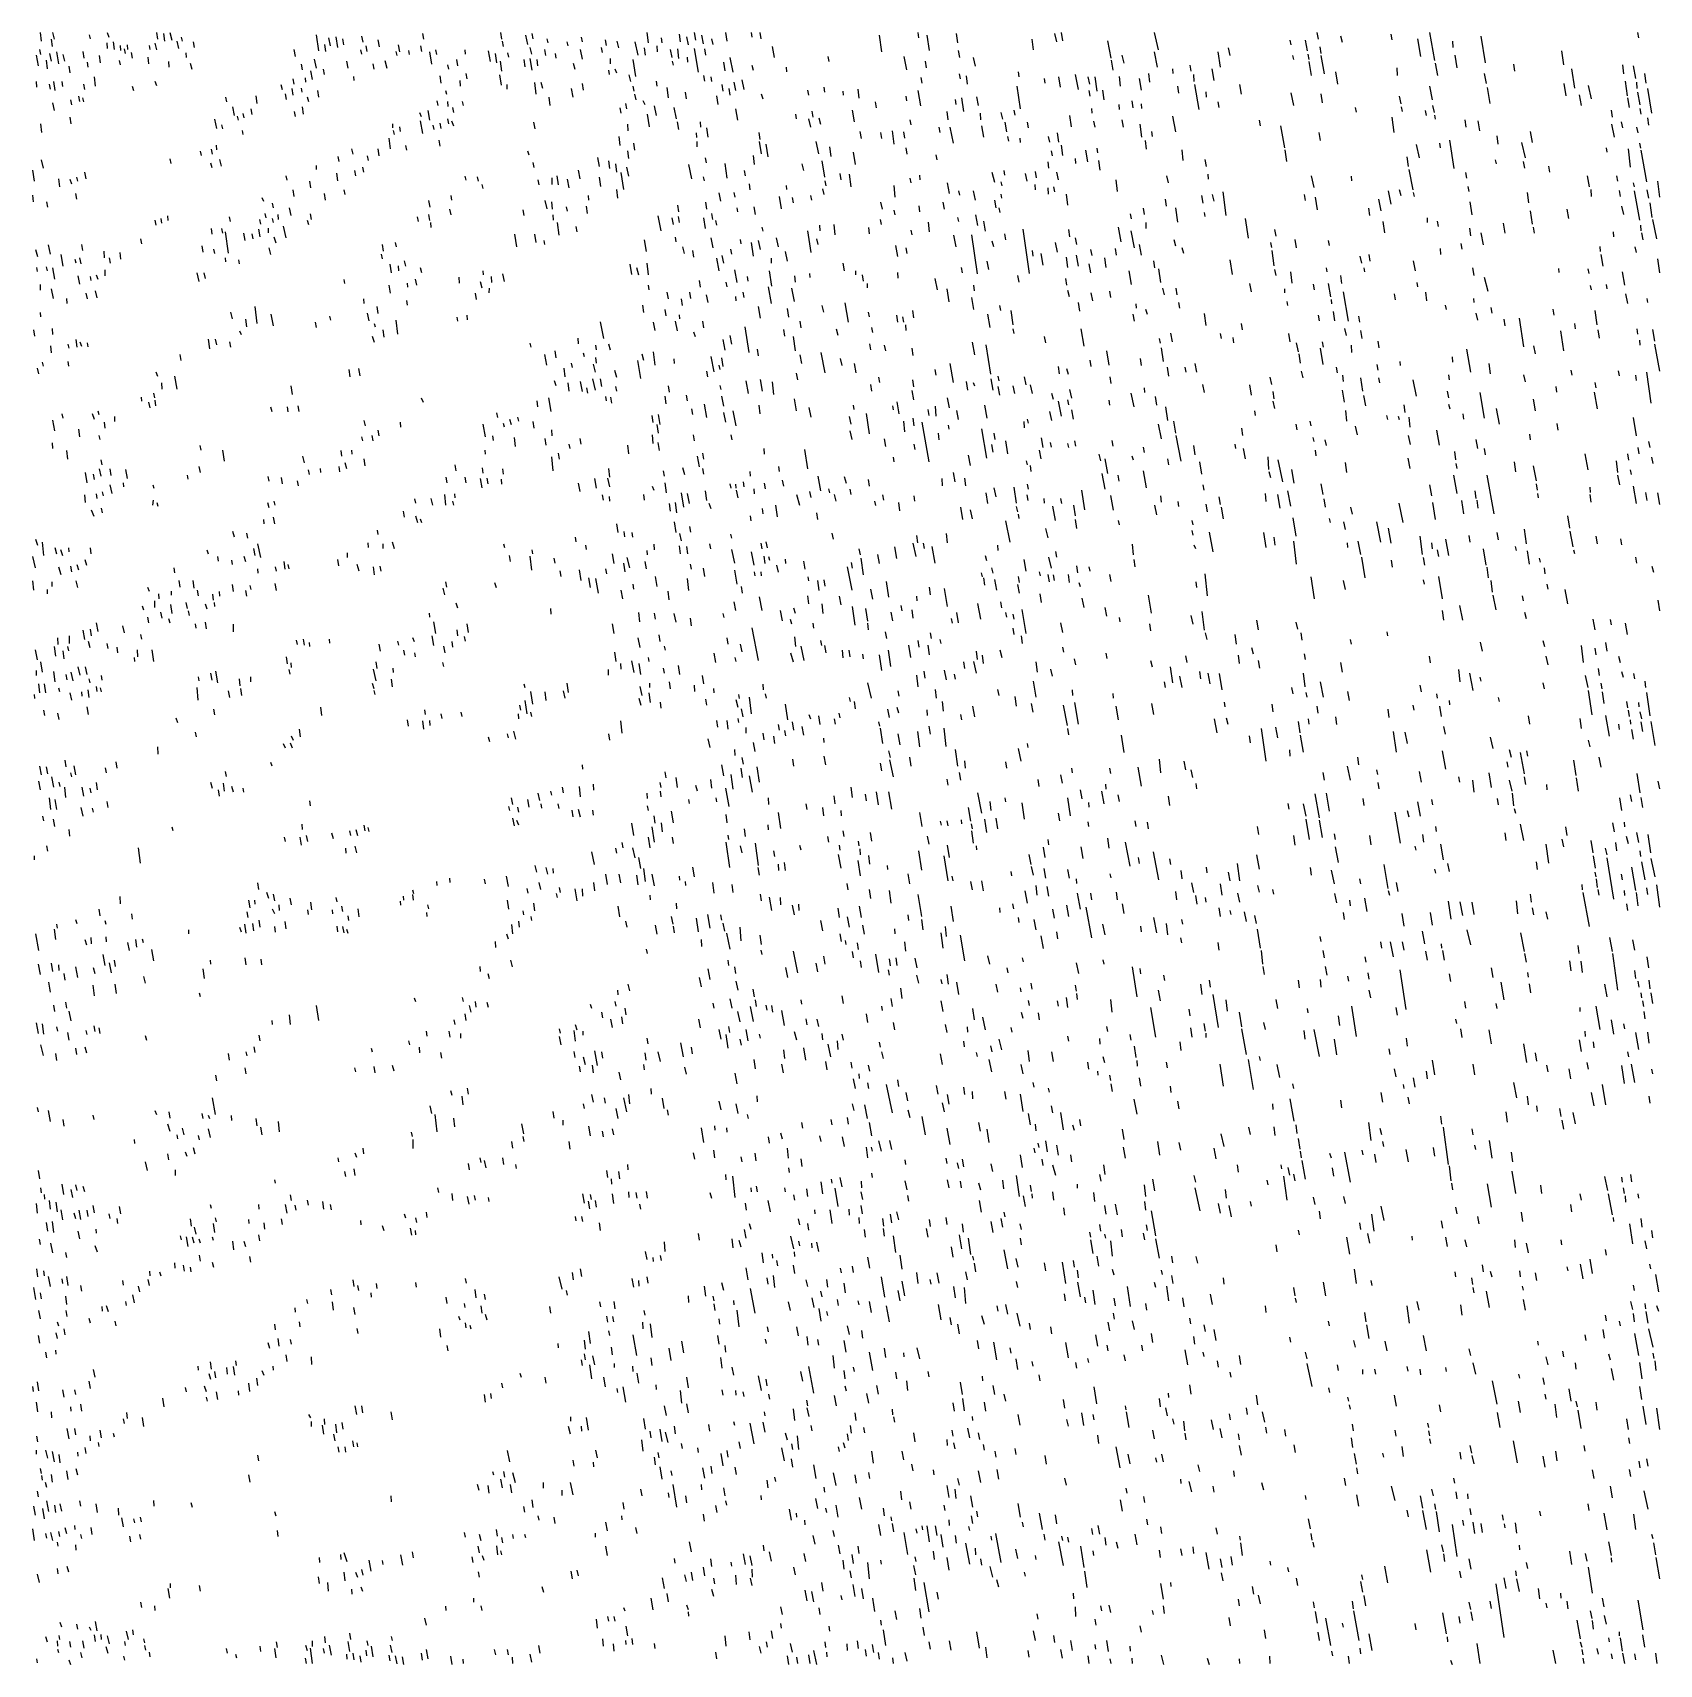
# Model space of a CAD drawing. Extents: x 0 to 599, y 0 to 600.
import ezdxf

# ---------------------------------------------------------------- set-up
doc = ezdxf.new("R2010")
doc.units = 0
doc.header["$MEASUREMENT"] = 0
doc.layers.add('LIMESTONE_FSET5', color=74, linetype='CONTINUOUS')

msp = doc.modelspace()

# ---------------------------------------------------------------- linework, layer by layer
at = {"layer": 'LIMESTONE_FSET5'}
for p, q in [((2.93, 600.19), (3.29, 597)), ((7.5, 600.19), (8.05, 597.75)), ((27.62, 600.19), (28.17, 598.5)), ((45.73, 600.19), (46.1, 597.75)), ((50.67, 600.19), (51.4, 597.38)), ((172.32, 600.19), (172.68, 597.75)), ((226.1, 600.19), (226.65, 596.44)), ((243.48, 600.19), (244.02, 597.38)), ((255, 600.19), (255.55, 597)), ((264.51, 600.19), (264.7, 598.5)), ((267.62, 600.19), (267.99, 597.94)), ((325.79, 600.19), (325.98, 598.32)), ((378.48, 600.19), (379.02, 597.19)), ((412.68, 600.19), (414.15, 593.82)), ((472.5, 600.19), (473.05, 597.75)), ((514.02, 600.19), (515.85, 589.89)), ((590.49, 600.19), (590.85, 598.32)), ((2.74, 594.01), (3.11, 592.14)), ((6.95, 597.75), (7.32, 595.13)), ((21.04, 599.44), (21.4, 597.94)), ((27.44, 596.44), (27.62, 594.38)), ((29.82, 596.82), (30.18, 594.01)), ((32.38, 595.51), (32.56, 593.64)), ((33.84, 594.2), (34.21, 592.51)), ((34.94, 595.69), (35.12, 594.01)), ((42.99, 595.51), (43.35, 594.01)), ((45.18, 596.26), (45.73, 593.82)), ((48.29, 599.81), (48.66, 597)), ((53.23, 597), (53.78, 594.38)), ((54.88, 598.5), (55.24, 597)), ((59.27, 596.82), (59.63, 594.76)), ((96.22, 594.01), (96.77, 591.39)), ((104.45, 599.44), (105.37, 593.45)), ((107.56, 595.88), (107.93, 593.26)), ((109.02, 598.32), (109.57, 595.32)), ((111.77, 598.69), (112.32, 594.76)), ((114.15, 597.94), (114.51, 595.69)), ((121.1, 598.88), (121.65, 596.63)), ((122.74, 595.32), (123.11, 593.26)), ((127.13, 597.57), (127.68, 594.95)), ((134.63, 595.69), (135.18, 593.07)), ((142.87, 595.32), (143.23, 593.26)), ((143.6, 599.81), (143.96, 597.75)), ((172.87, 597), (173.23, 595.13)), ((181.46, 599.25), (182.2, 595.88)), ((183.11, 594.76), (183.66, 592.32)), ((183.84, 599.81), (184.21, 597.94)), ((188.41, 594.01), (188.78, 591.76)), ((189.33, 597.94), (189.7, 596.44)), ((196.65, 596.82), (197.01, 595.32)), ((201.59, 594.01), (202.32, 590.45)), ((201.95, 598.5), (202.32, 596.82)), ((209.27, 594.76), (209.63, 592.89)), ((210.73, 597.57), (211.1, 595.51)), ((215.12, 597), (215.67, 594.57)), ((221.71, 596.82), (222.8, 591.95)), ((225.18, 594.57), (225.55, 591.95)), ((229.76, 595.32), (229.94, 593.07)), ((231.4, 598.32), (231.59, 596.44)), ((234.7, 594.01), (235.24, 591.01)), ((237.44, 594.2), (237.8, 590.64)), ((237.99, 599.63), (238.35, 596.82)), ((240.73, 598.69), (241.28, 595.69)), ((243.48, 594.38), (244.94, 585.59)), ((246.22, 599.25), (246.77, 596.07)), ((247.32, 594.2), (247.68, 591.95)), ((249.88, 597.94), (250.43, 595.88)), ((272.2, 595.13), (272.93, 591.01)), ((311.52, 599.25), (312.44, 593.07)), ((329.09, 599.25), (330, 593.64)), ((339.88, 599.81), (340.43, 596.44)), ((367.68, 597.75), (368.23, 593.82)), ((376.1, 599.81), (376.83, 596.82)), ((395.49, 597.19), (396.77, 590.83)), ((439.94, 594.57), (440.49, 591.76)), ((462.62, 597.38), (462.99, 595.69)), ((468.29, 597.38), (469.02, 593.45)), ((473.6, 594.95), (473.96, 592.51)), ((481.28, 599.06), (481.83, 596.63)), ((499.76, 599.63), (500.12, 597.57)), ((509.63, 597.94), (510.73, 591.39)), ((522.44, 597), (522.62, 594.76)), ((532.87, 598.88), (534.51, 589.14)), ((1.46, 591.95), (2.2, 588.02)), ((5.12, 590.08), (5.49, 586.9)), ((6.4, 592.51), (6.95, 589.7)), ((8.96, 593.07), (9.7, 588.77)), ((11.34, 592.14), (11.89, 589.7)), ((18.66, 593.26), (19.02, 590.83)), ((20.3, 589.33), (20.49, 587.46)), ((24.7, 591.76), (25.06, 589.14)), ((32.01, 589.89), (32.38, 588.39)), ((36.4, 592.89), (36.77, 590.83)), ((42.62, 591.2), (42.8, 588.77)), ((50.12, 589.52), (50.3, 587.46)), ((56.52, 592.7), (56.71, 591.01)), ((58.17, 588.95), (58.72, 586.71)), ((98.96, 588.58), (99.33, 586.52)), ((103.72, 590.45), (104.45, 587.08)), ((115.61, 589.7), (116.16, 587.08)), ((120.73, 593.82), (121.1, 592.32)), ((125.3, 588.77), (125.67, 586.71)), ((129.7, 589.89), (130.43, 587.08)), ((133.72, 593.26), (134.09, 591.76)), ((138.48, 593.64), (138.66, 592.14)), ((146.16, 593.07), (146.89, 588.58)), ((148.35, 593.82), (148.72, 592.14)), ((152.74, 588.39), (153.11, 586.71)), ((156.04, 590.27), (156.4, 588.02)), ((159.15, 593.82), (159.33, 592.32)), ((167.74, 593.45), (168.48, 589.52)), ((170.3, 592.51), (170.85, 589.14)), ((172.13, 589.7), (172.68, 585.96)), ((174.88, 592.7), (175.24, 591.2)), ((180.91, 590.27), (181.28, 587.64)), ((183.11, 590.64), (183.84, 586.33)), ((185.67, 590.27), (185.85, 588.02)), ((192.44, 592.51), (192.62, 590.83)), ((199.02, 588.95), (199.57, 586.71)), ((212.74, 588.77), (212.74, 590.64)), ((220.98, 590.27), (221.89, 584.09)), ((235.43, 589.7), (235.79, 588.21)), ((240.91, 591.2), (241.1, 589.33)), ((254.27, 589.33), (254.82, 586.15)), ((256.65, 591.01), (257.74, 585.59)), ((264.7, 588.21), (265.24, 586.33)), ((292.68, 591.39), (293.05, 589.52)), ((320.67, 591.39), (321.59, 586.52)), ((328.54, 589.7), (328.9, 587.27)), ((340.61, 593.64), (341.16, 591.01)), ((346.1, 591.01), (346.83, 587.83)), ((396.95, 590.08), (397.5, 586.33)), ((400.79, 591.95), (401.52, 588.95)), ((412.68, 593.07), (413.78, 587.46)), ((425.85, 588.21), (426.22, 585.96)), ((436.1, 593.07), (437.01, 587.46)), ((463.54, 591.76), (463.9, 590.27)), ((469.21, 592.32), (469.57, 590.27)), ((469.57, 589.52), (470.49, 584.46)), ((473.96, 591.76), (475.24, 585.02)), ((516.04, 588.95), (516.95, 584.46)), ((523.35, 591.95), (524.09, 587.27)), ((544.94, 588.58), (545.3, 585.96)), ((562.5, 593.45), (563.23, 588.39)), ((585, 588.39), (585.37, 585.02)), ((588.84, 588.02), (589.76, 583.34)), ((1.46, 582.22), (1.65, 580.16)), ((7.87, 582.22), (8.41, 578.85)), ((10.98, 582.22), (11.16, 580.34)), ((13.54, 587.83), (13.9, 585.4)), ((22.87, 583.9), (23.23, 580.53)), ((45.18, 582.4), (45.73, 580.72)), ((95.85, 583.15), (96.22, 581.28)), ((100.43, 583.53), (100.61, 582.03)), ((102.44, 586.15), (102.99, 582.96)), ((107.01, 586.71), (107.38, 584.84)), ((118.17, 584.09), (118.35, 582.59)), ((150, 584.27), (150.37, 581.65)), ((157.32, 582.59), (157.5, 580.53)), ((159.51, 585.21), (159.88, 583.15)), ((171.95, 584.65), (172.5, 580.9)), ((187.13, 582.03), (187.68, 579.78)), ((212.01, 586.33), (212.2, 584.84)), ((214.39, 586.9), (214.94, 585.4)), ((219.51, 584.65), (220.06, 582.22)), ((229.57, 582.4), (229.76, 580.53)), ((246.95, 584.46), (247.32, 582.4)), ((249.7, 583.9), (249.88, 582.22)), ((258.11, 582.03), (258.66, 578.85)), ((261.04, 582.78), (261.77, 579.22)), ((277.32, 587.46), (277.5, 585.77)), ((326.89, 583.71), (327.26, 581.65)), ((340.98, 585.02), (341.34, 583.15)), ((343.54, 584.27), (343.9, 581.28)), ((362.74, 585.77), (362.93, 583.9)), ((372.26, 583.34), (372.44, 581.65)), ((377.56, 583.9), (378.11, 580.16)), ((383.6, 584.84), (384.7, 579.22)), ((388.35, 583.9), (388.9, 581.28)), ((390.91, 583.9), (391.65, 578.66)), ((399.88, 584.09), (400.24, 580.53)), ((407.2, 583.34), (407.93, 579.03)), ((410.67, 585.21), (411.04, 582.03)), ((419.45, 586.9), (419.63, 585.21)), ((427.13, 584.84), (427.32, 582.22)), ((433.9, 586.9), (434.63, 582.59)), ((479.45, 585.77), (480.18, 581.28)), ((501.95, 587.27), (502.13, 584.46)), ((534.15, 585.21), (534.88, 581.47)), ((566.16, 586.9), (567.26, 579.78)), ((585.91, 582.4), (586.65, 576.97)), ((590.12, 582.03), (590.3, 579.59)), ((593.05, 585.21), (593.6, 581.65)), ((6.22, 581.28), (6.59, 579.41)), ((17.01, 576.79), (17.38, 574.91)), ((18.48, 576.22), (18.84, 574.73)), ((18.84, 581.28), (19.21, 579.22)), ((36.77, 580.53), (37.32, 578.85)), ((71.16, 576.41), (71.52, 574.73)), ((82.32, 576.97), (82.68, 574.17)), ((91.46, 581.09), (92.01, 579.22)), ((93.11, 577.72), (93.48, 575.66)), ((95.49, 579.59), (95.85, 577.16)), ((98.96, 579.78), (99.15, 578.28)), ((101.16, 576.6), (101.71, 574.91)), ((105, 578.85), (105.37, 576.41)), ((152.01, 578.85), (152.38, 577.54)), ((174.7, 579.41), (174.7, 581.09)), ((184.76, 581.84), (185.3, 577.54)), ((190.06, 576.41), (190.43, 573.42)), ((198.29, 579.59), (198.84, 576.41)), ((202.32, 581.47), (202.68, 579.03)), ((220.98, 580.53), (221.34, 578.66)), ((221.52, 577.54), (222.07, 575.48)), ((233.41, 579.97), (233.96, 576.22)), ((240.18, 578.28), (240.55, 575.85)), ((251.71, 576.97), (252.26, 573.79)), ((253.72, 581.09), (254.09, 578.66)), ((256.28, 579.59), (256.65, 577.16)), ((268.17, 577.72), (268.72, 575.85)), ((285.18, 579.03), (285.55, 577.16)), ((291.22, 580.16), (291.4, 578.28)), ((298.17, 578.66), (298.35, 577.16)), ((303.66, 579.41), (304.02, 576.04)), ((321.4, 576.79), (321.59, 575.1)), ((325.79, 578.85), (326.71, 573.23)), ((341.89, 576.22), (342.62, 571.17)), ((347.38, 576.6), (347.93, 573.42)), ((362.2, 580.53), (363.48, 572.11)), ((388.72, 578.85), (389.09, 576.79)), ((393.66, 579.03), (394.21, 575.48)), ((421.28, 580.53), (421.65, 577.91)), ((427.5, 581.09), (429.15, 571.92)), ((431.71, 578.47), (431.89, 576.41)), ((444.15, 581.09), (444.7, 577.54)), ((462.99, 578.1), (463.9, 573.42)), ((473.96, 577.72), (474.51, 574.35)), ((502.87, 576.79), (503.41, 573.98)), ((514.02, 580.53), (514.94, 575.48)), ((535.24, 579.97), (536.16, 574.17)), ((563.41, 581.47), (564.15, 576.97)), ((569.09, 577.35), (569.82, 573.42)), ((572.38, 580.72), (573.48, 575.85)), ((586.83, 576.22), (587.38, 572.67)), ((590.49, 578.28), (591.4, 573.6)), ((594.15, 579.59), (595.61, 570.61)), ((7.5, 574.35), (8.05, 571.54)), ((14.09, 575.48), (14.45, 573.6)), ((73.72, 572.86), (74.27, 569.67)), ((77.56, 570.42), (77.93, 568.92)), ((80.49, 572.11), (80.85, 570.05)), ((96.4, 571.17), (96.77, 569.3)), ((99.33, 572.86), (99.7, 570.23)), ((142.5, 570.8), (143.05, 569.3)), ((145.61, 571.54), (146.16, 567.99)), ((148.9, 575.1), (149.27, 573.42)), ((152.74, 574.91), (152.93, 573.04)), ((154.57, 572.67), (154.94, 570.8)), ((158.23, 574.91), (158.6, 573.42)), ((216.22, 572.48), (216.59, 570.61)), ((218.23, 574.17), (218.6, 572.11)), ((224.63, 575.29), (225.37, 573.79)), ((226.28, 570.23), (227.01, 565.55)), ((228.84, 573.23), (229.57, 569.67)), ((235.98, 572.67), (236.89, 568.55)), ((258.66, 572.11), (259.39, 567.99)), ((280.79, 570.23), (280.98, 568.55)), ((286.83, 571.36), (287.2, 569.11)), ((301.65, 571.73), (302.38, 567.43)), ((310.06, 574.73), (310.43, 572.48)), ((336.4, 571.17), (336.77, 568.17)), ((339.51, 575.66), (339.7, 573.79)), ((348.66, 570.61), (348.84, 568.17)), ((356.34, 570.8), (356.89, 568.36)), ((361.1, 571.73), (361.46, 569.86)), ((389.63, 572.29), (389.82, 570.61)), ((399.7, 573.79), (399.88, 571.92)), ((404.45, 575.1), (404.82, 572.48)), ((407.93, 573.98), (408.11, 572.29)), ((436.1, 574.73), (436.46, 572.67)), ((486.59, 572.67), (486.95, 570.98)), ((503.6, 572.86), (503.96, 571.17)), ((512.38, 571.54), (512.74, 569.67)), ((515.12, 573.42), (515.67, 570.8)), ((580.79, 571.73), (581.16, 569.11)), ((591.4, 572.29), (591.77, 570.23)), ((3.11, 566.68), (3.48, 563.49)), ((13.9, 569.11), (14.27, 566.68)), ((67.13, 568.36), (67.87, 564.99)), ((69.7, 566.3), (70.06, 564.81)), ((75.37, 569.49), (75.73, 567.99)), ((77.2, 564.24), (77.56, 562.75)), ((132.62, 565.18), (132.62, 566.68)), ((132.8, 564.24), (133.17, 562.75)), ((135.18, 565.55), (135.37, 563.87)), ((142.68, 567.8), (143.6, 563.12)), ((147.44, 566.12), (147.8, 564.62)), ((150, 566.86), (150.37, 564.99)), ((152.74, 568.55), (153.11, 566.68)), ((154.21, 567.8), (154.94, 565.93)), ((184.39, 567.24), (184.94, 564.81)), ((218.96, 566.49), (219.15, 564.06)), ((237.26, 567.43), (237.8, 564.62)), ((245.67, 567.43), (245.85, 565.37)), ((248.05, 565.18), (248.6, 561.81)), ((285.55, 568.55), (286.28, 565.37)), ((289.39, 568.92), (289.94, 566.49)), ((316.28, 564.06), (317.01, 559.19)), ((322.87, 568.17), (323.23, 566.3)), ((333.48, 565.37), (333.84, 563.49)), ((337.5, 565.37), (338.78, 559.56)), ((349.21, 565.93), (349.94, 561.81)), ((357.8, 567.24), (358.35, 563.68)), ((366.04, 567.24), (366.4, 565.18)), ((381.59, 569.67), (382.13, 565.55)), ((390.37, 567.61), (390.91, 565.37)), ((400.79, 568.17), (401.34, 565.37)), ((407.38, 566.49), (408.11, 561.81)), ((419.45, 569.49), (420.55, 563.68)), ((451.28, 567.99), (451.65, 565.93)), ((459.15, 565.93), (460.61, 557.88)), ((500.12, 569.11), (500.85, 563.49)), ((515.85, 569.86), (516.04, 568.36)), ((527.01, 568.17), (527.38, 565.37)), ((531.77, 567.8), (532.32, 564.06)), ((580.98, 566.49), (581.89, 561.81)), ((584.45, 567.43), (585, 565.18)), ((590.12, 565.37), (590.67, 563.31)), ((594.15, 568.92), (594.51, 566.12)), ((67.68, 558.81), (67.87, 557.13)), ((131.16, 561.44), (131.71, 557.5)), ((137.38, 558.63), (137.74, 556.94)), ((149.63, 560.69), (150, 558.44)), ((215.85, 562), (216.22, 558.63)), ((221.16, 559.56), (221.52, 556.94)), ((244.21, 563.31), (244.39, 561.62)), ((244.57, 558.25), (244.57, 560.12)), ((267.26, 563.49), (267.62, 560.87)), ((267.44, 560.12), (268.17, 555.63)), ((269.82, 559.19), (270.55, 554.51)), ((288.29, 560.12), (289.21, 555.63)), ((293.23, 558.25), (293.78, 554.7)), ((304.39, 563.87), (304.94, 561.25)), ((312.07, 563.49), (312.44, 561.25)), ((320.49, 563.68), (320.85, 561.44)), ((358.72, 562), (359.09, 560.31)), ((363.29, 561.44), (363.48, 559.75)), ((373.72, 562), (374.27, 559.94)), ((377.01, 563.31), (377.56, 559.94)), ((378.48, 558.81), (379.02, 555.07)), ((409.39, 560.5), (409.76, 557.32)), ((411.77, 563.87), (411.95, 562)), ((473.23, 563.49), (473.78, 560.5)), ((509.09, 559), (510.18, 554.13)), ((517.68, 559.56), (517.87, 557.88)), ((521.34, 560.69), (522.99, 550.2)), ((538.72, 562.18), (539.09, 559.19)), ((547.87, 559.75), (549.15, 554.13)), ((550.98, 563.87), (551.71, 559.75)), ((591.22, 559.56), (591.59, 557.69)), ((3.29, 553.39), (4.02, 550.39)), ((50.67, 553.76), (51.04, 552.07)), ((61.83, 556.57), (62.2, 555.07)), ((65.67, 552.26), (66.04, 550.58)), ((65.85, 557.32), (66.22, 555.44)), ((68.96, 553.57), (69.51, 551.14)), ((112.5, 554.7), (112.87, 552.82)), ((117.44, 557.5), (117.99, 555.44)), ((123.29, 554.88), (123.66, 553.2)), ((127.13, 557.5), (127.5, 554.88)), ((182.2, 556.76), (182.74, 555.26)), ((184.21, 552.45), (184.57, 550.58)), ((207.99, 554.32), (208.54, 550.95)), ((212.01, 553.01), (212.38, 550.2)), ((218.96, 556.76), (219.33, 553.95)), ((247.5, 554.13), (247.87, 552.26)), ((254.82, 552.07), (255.55, 546.65)), ((265.24, 555.07), (265.61, 551.7)), ((290.49, 553.01), (291.4, 547.02)), ((302.01, 556.19), (302.74, 551.7)), ((321.4, 557.88), (321.77, 555.44)), ((332.38, 555.26), (332.74, 553.39)), ((373.54, 552.64), (373.9, 550.39)), ((374.82, 556.76), (375.18, 554.88)), ((383.6, 553.95), (383.78, 552.07)), ((387.44, 556.94), (388.17, 552.64)), ((391.65, 557.69), (391.83, 556.01)), ((392.2, 553.2), (392.74, 549.64)), ((422.93, 557.13), (423.29, 553.2)), ((431.34, 553.57), (431.89, 550.95)), ((460.79, 557.13), (461.34, 552.82)), ((505.61, 554.51), (506.16, 550.95)), ((538.17, 553.39), (538.54, 551.89)), ((548.41, 552.82), (548.96, 550.39)), ((578.96, 557.88), (579.15, 556.19)), ((587.01, 557.5), (587.74, 550.76)), ((591.77, 556.94), (593.78, 545.34)), ((0.18, 549.64), (0.73, 545.52)), ((9.7, 546.46), (10.06, 543.46)), ((13.9, 546.27), (14.45, 544.59)), ((16.28, 547.02), (16.65, 545.52)), ((19.21, 548.89), (19.76, 546.46)), ((93.29, 547.58), (93.66, 545.9)), ((104.63, 549.83), (104.63, 551.33)), ((111.95, 548.52), (112.32, 545.71)), ((118.54, 549.45), (118.9, 547.58)), ((121.46, 550.76), (121.83, 548.89)), ((159.15, 547.39), (159.51, 545.9)), ((163.72, 547.21), (164.09, 545.52)), ((186.04, 546.08), (186.4, 544.21)), ((191.34, 544.4), (191.34, 546.83)), ((192.99, 547.58), (193.54, 544.21)), ((196.83, 546.27), (197.38, 543.09)), ((200.85, 549.64), (201.4, 546.46)), ((208.54, 547.02), (209.09, 543.65)), ((214.57, 551.89), (214.94, 548.89)), ((216.59, 548.71), (217.5, 542.53)), ((218.6, 550.76), (219.33, 547.39)), ((241.46, 551.7), (242.56, 546.46)), ((246.77, 547.21), (247.13, 545.71)), ((261.95, 549.45), (262.32, 547.58)), ((283.17, 551.89), (283.72, 549.45)), ((297.07, 548.33), (297.44, 546.08)), ((300.55, 548.14), (301.1, 543.46)), ((322.87, 546.65), (323.23, 544.96)), ((326.34, 547.77), (326.52, 546.08)), ((353.05, 548.89), (353.96, 545.15)), ((357.44, 549.45), (357.62, 547.77)), ((365.3, 548.33), (365.85, 545.52)), ((368.96, 549.08), (369.33, 546.83)), ((376.83, 548.89), (377.38, 546.08)), ((398.6, 546.08), (399.15, 541.78)), ((417.26, 547.58), (417.8, 544.96)), ((432.44, 548.14), (432.62, 546.27)), ((470.49, 547.58), (471.4, 543.28)), ((485.12, 547.39), (485.3, 545.71)), ((506.34, 549.83), (507.8, 542.34)), ((527.2, 548.71), (527.56, 546.65)), ((557.74, 551.14), (558.11, 548.89)), ((572.01, 547.58), (572.74, 543.46)), ((582.8, 547.58), (583.17, 545.52)), ((0.18, 540.47), (0.37, 538.03)), ((15.91, 541.03), (16.28, 538.97)), ((95.85, 542.34), (96.22, 539.91)), ((102.07, 545.52), (102.44, 543.09)), ((107.38, 541.03), (107.74, 538.6)), ((114.7, 542.34), (115.06, 540.66)), ((154.02, 540.28), (154.21, 538.6)), ((165.37, 544.4), (165.73, 542.9)), ((204.51, 540.28), (204.7, 538.6)), ((214.94, 542.53), (215.3, 539.34)), ((252.62, 541.22), (253.17, 538.22)), ((258.11, 541.4), (258.48, 539.72)), ((263.78, 544.59), (263.96, 542.34)), ((277.32, 544.03), (277.5, 542.53)), ((286.28, 540.28), (286.65, 538.6)), ((290.67, 542.71), (291.22, 540.66)), ((291.59, 545.71), (291.95, 543.84)), ((317.01, 544.03), (317.38, 539.72)), ((336.59, 544.96), (337.32, 541.03)), ((340.79, 541.97), (341.16, 540.47)), ((346.1, 541.97), (346.83, 538.6)), ((356.34, 545.34), (356.71, 543.84)), ((356.34, 540.84), (356.52, 539.34)), ((368.78, 544.4), (368.96, 542.34)), ((373.54, 543.09), (373.72, 540.84)), ((375.73, 543.46), (376.1, 541.59)), ((380.3, 540.84), (380.85, 536.72)), ((430.06, 540.28), (430.61, 537.47)), ((434.09, 540.66), (434.63, 538.22)), ((437.93, 541.59), (439.02, 532.98)), ((467.93, 540.66), (468.29, 538.41)), ((498.84, 541.97), (499.76, 537.1)), ((502.87, 542.53), (503.41, 540.28)), ((507.99, 541.4), (508.35, 539.91)), ((528.11, 543.65), (528.48, 541.78)), ((549.88, 541.4), (550.43, 537.66)), ((573.29, 542.53), (573.48, 539.91)), ((583.72, 542.15), (584.09, 539.91)), ((588.84, 544.96), (589.21, 543.46)), ((589.21, 541.97), (591.22, 531.29)), ((593.96, 542.34), (594.51, 539.34)), ((597.8, 545.52), (598.54, 539.72)), ((5.3, 538.03), (5.67, 535.98)), ((84.51, 539.53), (85.06, 538.22)), ((88.35, 537.47), (88.72, 535.79)), ((94.57, 535.79), (95.12, 532.98)), ((145.79, 538.41), (146.34, 535.98)), ((153.48, 535.23), (154.02, 533.17)), ((180.55, 535.04), (180.91, 532.98)), ((188.6, 538.41), (189.33, 535.41)), ((190.98, 538.03), (191.34, 535.23)), ((196.46, 536.16), (196.83, 534.48)), ((203.78, 536.35), (204.15, 533.73)), ((237.44, 536.72), (237.8, 534.29)), ((247.68, 537.85), (248.05, 535.23)), ((259.21, 535.79), (259.39, 534.29)), ((265.43, 536.16), (265.98, 533.35)), ((274.76, 539.91), (275.49, 535.41)), ((279.51, 539.53), (279.88, 537.66)), ((312.07, 537.85), (312.62, 535.23)), ((317.01, 534.85), (317.38, 533.17)), ((326.16, 536.54), (326.34, 534.29)), ((334.94, 537.85), (335.49, 535.23)), ((353.96, 538.6), (354.51, 535.79)), ((355.61, 535.79), (355.98, 534.1)), ((408.66, 535.6), (409.02, 533.35)), ((416.71, 538.97), (417.07, 536.35)), ((420.55, 535.79), (421.28, 530.55)), ((431.16, 534.1), (431.34, 532.61)), ((471.95, 539.72), (472.68, 535.04)), ((491.52, 535.6), (491.89, 532.98)), ((495.18, 538.97), (496.1, 534.66)), ((528.84, 538.03), (529.57, 533.17)), ((550.98, 534.66), (551.71, 529.8)), ((564.51, 535.23), (565.06, 531.86)), ((584.63, 536.35), (585.37, 533.35)), ((595.06, 537.66), (595.79, 532.23)), ((45.18, 531.29), (45.55, 529.42)), ((47.38, 531.86), (47.56, 530.17)), ((49.76, 532.79), (49.94, 531.11)), ((65.85, 528.11), (66.04, 526.05)), ((69.7, 528.11), (70.06, 526.43)), ((72.44, 532.42), (72.8, 530.73)), ((83.6, 531.48), (83.96, 529.8)), ((85.61, 533.73), (85.98, 532.04)), ((86.89, 526.61), (86.89, 528.3)), ((88.35, 531.86), (88.72, 530.36)), ((90.37, 533.35), (90.55, 531.48)), ((92.38, 529.05), (93.29, 524.74)), ((101.16, 531.29), (101.71, 529.61)), ((102.26, 533.54), (102.62, 531.48)), ((141.59, 532.42), (141.95, 530.73)), ((145.79, 533.35), (146.16, 531.11)), ((146.52, 530.36), (146.71, 528.49)), ((191.52, 533.17), (191.71, 531.29)), ((193.17, 530.36), (193.72, 525.68)), ((199.94, 528.86), (200.3, 526.99)), ((230.12, 532.79), (231.22, 527.36)), ((235.24, 532.04), (235.79, 529.61)), ((237.62, 532.61), (237.99, 530.36)), ((246.95, 532.04), (247.5, 528.11)), ((249.88, 533.73), (250.24, 531.48)), ((251.34, 531.11), (251.71, 529.42)), ((268.35, 528.67), (268.72, 527.18)), ((289.57, 529.42), (289.76, 527.36)), ((294.88, 529.61), (295.24, 525.87)), ((307.68, 528.49), (307.87, 526.24)), ((311.89, 531.48), (312.26, 529.61)), ((329.63, 530.55), (330, 526.99)), ((340.43, 532.23), (340.79, 530.73)), ((347.01, 533.17), (347.74, 529.24)), ((349.94, 530.92), (350.49, 527.18)), ((399.51, 528.67), (400.43, 523.25)), ((403.9, 533.54), (404.27, 531.67)), ((409.76, 528.11), (409.76, 530.36)), ((446.16, 531.86), (447.26, 524.56)), ((496.83, 530.73), (497.38, 526.61)), ((513.29, 530.36), (513.29, 532.04)), ((516.77, 530.92), (517.13, 528.86)), ((528.66, 528.3), (529.02, 525.49)), ((541.1, 530.17), (541.65, 526.43)), ((552.07, 528.67), (552.44, 526.43)), ((591.59, 529.42), (591.77, 527.36)), ((595.98, 531.48), (597.44, 524.37)), ((5.85, 522.12), (6.59, 518.75)), ((18.11, 522.31), (18.48, 520.06)), ((39.88, 524.37), (40.24, 522.5)), ((70.98, 526.99), (72.07, 519.13)), ((77.74, 526.43), (78.29, 523.81)), ((80.85, 526.24), (81.22, 524.37)), ((83.23, 527.93), (83.78, 525.12)), ((88.9, 525.12), (89.63, 522.87)), ((128.78, 522.31), (129.15, 519.88)), ((133.54, 523.06), (133.9, 521.37)), ((177.44, 526.05), (178.17, 521.37)), ((184.76, 526.05), (185.3, 523.06)), ((188.23, 523.81), (188.41, 522.31)), ((225.18, 523.99), (225.91, 519.69)), ((236.52, 524.93), (236.71, 523.25)), ((249.7, 524.74), (250.43, 521)), ((260.49, 524.18), (260.67, 522.5)), ((264.51, 523.06), (265.24, 518)), ((267.07, 523.81), (267.8, 520.44)), ((273.66, 524.74), (274.39, 521.37)), ((285.18, 527.36), (286.46, 519.31)), ((288.48, 524.37), (289.02, 522.31)), ((323.23, 527.55), (323.6, 525.87)), ((338.96, 525.68), (339.7, 521.37)), ((345.55, 525.87), (347.56, 511.45)), ((353.05, 523.62), (353.6, 521.56)), ((357.62, 526.24), (357.99, 523.99)), ((364.39, 527.93), (366.77, 511.64)), ((376.28, 523.06), (377.01, 519.5)), ((381.22, 527.74), (381.59, 525.12)), ((383.6, 524.74), (384.15, 522.31)), ((404.09, 527.36), (405.37, 521)), ((407.2, 522.31), (407.93, 518.38)), ((420, 524.18), (420.55, 521.75)), ((455.49, 523.06), (455.85, 521.19)), ((456.95, 527.74), (457.5, 525.3)), ((464.45, 524.18), (465, 521)), ((476.71, 523.81), (477.07, 521.93)), ((525.55, 522.68), (525.91, 520.62)), ((532.87, 526.61), (533.78, 522.12)), ((581.52, 526.99), (581.71, 525.12)), ((591.95, 526.61), (592.5, 523.99)), ((1.28, 520.44), (2.01, 517.82)), ((10.61, 518.56), (11.34, 514.26)), ((15.73, 516.88), (16.1, 515.57)), ((17.38, 517.44), (17.93, 515.2)), ((26.34, 519.88), (26.52, 517.44)), ((28.35, 517.44), (28.72, 515.38)), ((32.2, 519.31), (32.56, 516.88)), ((62.38, 521.75), (62.74, 519.5)), ((66.77, 520.62), (67.13, 518.94)), ((70.98, 517.44), (71.16, 515.94)), ((75.91, 516.69), (76.1, 515.2)), ((87.07, 521), (87.62, 518.56)), ((128.41, 518.75), (128.78, 517.07)), ((136.83, 516.32), (137.38, 514.26)), ((239.27, 521.37), (239.82, 518.94)), ((242.93, 520.06), (243.29, 517.63)), ((251.71, 517.25), (252.62, 512.57)), ((253.72, 518.19), (254.27, 515.38)), ((256.83, 520.62), (257.2, 518.75)), ((272.01, 515.38), (272.01, 517.25)), ((276.95, 519.69), (277.68, 516.13)), ((317.56, 521.93), (318.29, 517.82)), ((321.4, 521), (321.77, 518.94)), ((351.22, 516.13), (351.77, 513.14)), ((367.87, 520.06), (368.05, 518)), ((370.98, 518.94), (371.71, 514.63)), ((380.3, 517.63), (380.85, 513.88)), ((383.96, 518.38), (384.7, 514.26)), ((389.27, 520.44), (389.82, 518.19)), ((394.39, 517.44), (394.94, 513.88)), ((398.41, 520.81), (398.78, 518.38)), ((412.5, 516.32), (412.87, 513.7)), ((422.93, 521.19), (423.48, 519.13)), ((440.49, 516.69), (441.4, 511.26)), ((456.04, 520.06), (456.77, 514.45)), ((488.41, 518), (488.96, 515.38)), ((491.71, 518.56), (492.07, 516.13)), ((507.99, 516.32), (508.72, 512.57)), ((517.87, 520.81), (518.05, 518.56)), ((576.59, 521.56), (576.77, 519.69)), ((576.95, 518.56), (577.68, 514.26)), ((589.57, 521.37), (589.94, 519.31)), ((597.8, 517.07), (598.54, 511.83)), ((1.65, 513.88), (1.83, 512.39)), ((5.12, 514.07), (5.49, 512.57)), ((7.5, 513.7), (8.23, 509.58)), ((16.83, 510.7), (17.38, 507.71)), ((21.4, 510.51), (21.59, 509.02)), ((23.6, 511.08), (24.15, 509.58)), ((26.89, 510.7), (26.89, 512.95)), ((60.55, 511.83), (61.28, 508.64)), ((63.11, 511.83), (63.66, 509.77)), ((131.52, 515.01), (132.07, 511.83)), ((134.63, 514.45), (134.82, 512.57)), ((142.68, 513.88), (143.23, 512.01)), ((156.95, 510.33), (157.13, 508.08)), ((165.73, 512.57), (165.91, 511.08)), ((168.84, 510.51), (169.02, 508.27)), ((173.05, 511.45), (173.6, 508.64)), ((219.88, 515.01), (220.43, 511.26)), ((222.26, 513.88), (222.99, 511.08)), ((226.1, 515.38), (226.65, 511.08)), ((258.29, 512.95), (259.21, 508.27)), ((263.05, 510.51), (263.23, 508.83)), ((271.1, 512.57), (272.01, 506.96)), ((280.43, 510.7), (280.61, 508.46)), ((285.91, 511.64), (286.1, 510.14)), ((298.17, 515.38), (298.72, 512.57)), ((302.93, 511.08), (302.93, 512.57)), ((305.3, 511.08), (305.67, 508.83)), ((318.29, 512.01), (318.48, 509.95)), ((341.71, 513.88), (342.07, 511.83)), ((362.38, 510.89), (362.93, 508.46)), ((388.72, 515.2), (389.27, 511.83)), ((403.35, 512.57), (404.27, 507.52)), ((414.33, 513.32), (415.06, 508.27)), ((456.95, 513.14), (457.5, 510.89)), ((462.8, 512.2), (463.35, 508.08)), ((475.98, 513.7), (476.16, 512.2)), ((481.28, 510.89), (481.65, 507.89)), ((489.88, 513.7), (490.06, 512.2)), ((529.76, 513.7), (530.3, 510.89)), ((534.15, 510.33), (535.43, 505.09)), ((561.4, 513.51), (561.59, 512.01)), ((572.2, 513.32), (572.56, 511.64)), ((584.82, 512.2), (585.73, 507.33)), ((3.11, 505.46), (3.11, 507.52)), ((6.95, 506.02), (7.68, 502.46)), ((19.76, 504.34), (20.3, 502.28)), ((23.23, 505.27), (23.78, 502.65)), ((114.7, 509.39), (114.88, 507.89)), ((131.16, 507.33), (131.71, 504.34)), ((137.93, 508.08), (138.11, 506.58)), ((140.85, 509.58), (141.4, 507.33)), ((162.99, 504.34), (163.35, 502.09)), ((164.82, 508.64), (165.37, 506.4)), ((168.11, 504.52), (168.29, 506.21)), ((226.65, 507.33), (226.83, 505.65)), ((233.41, 504.71), (233.96, 502.28)), ((241.83, 504.71), (242.2, 502.46)), ((245.3, 509.02), (245.67, 506.58)), ((255.18, 508.46), (255.55, 506.77)), ((261.4, 504.71), (261.77, 502.84)), ((270.73, 506.77), (271.83, 500.59)), ((279.33, 506.21), (280.24, 501.34)), ((307.32, 506.4), (307.32, 507.89)), ((332.01, 509.77), (332.93, 505.65)), ((336.4, 506.02), (337.13, 501.15)), ((346.28, 507.33), (346.46, 505.27)), ((380.12, 509.77), (380.49, 507.33)), ((380.85, 505.46), (381.4, 503.21)), ((389.45, 504.52), (390, 501.53)), ((396.22, 505.09), (396.59, 502.84)), ((415.79, 506.21), (416.34, 503.78)), ((420.73, 506.21), (421.1, 503.78)), ((447.8, 507.89), (448.35, 504.9)), ((460.79, 504.52), (460.79, 506.02)), ((471.22, 507.71), (471.59, 505.65)), ((476.71, 507.89), (477.62, 503.03)), ((482.2, 504.9), (484.02, 494.04)), ((501.04, 504.15), (501.4, 501.9)), ((509.27, 508.27), (509.63, 506.77)), ((512.56, 504.71), (512.93, 501.53)), ((573.11, 507.15), (573.48, 505.65)), ((578.96, 507.52), (579.15, 506.02)), ((586.1, 504.15), (586.83, 500.59)), ((12.62, 502.46), (12.8, 500.59)), ((81.95, 499.47), (82.68, 493.29)), ((121.83, 502.28), (122.01, 500.59)), ((126.77, 499.47), (127.13, 496.85)), ((137.74, 501.72), (137.93, 500.03)), ((224.45, 500.03), (224.82, 497.22)), ((232.68, 498.35), (233.05, 496.1)), ((238.72, 502.28), (239.09, 499.84)), ((247.87, 503.78), (248.6, 500.97)), ((258.66, 503.21), (258.84, 501.53)), ((267.07, 499.47), (267.8, 495.16)), ((277.68, 498.72), (278.23, 495.54)), ((290.49, 499.84), (291.04, 497.41)), ((298.9, 500.78), (300.18, 493.67)), ((345.55, 502.84), (346.28, 498.35)), ((355.79, 499.84), (356.16, 497.97)), ((384.7, 500.97), (385.24, 497.78)), ((405.91, 500.41), (406.1, 498.91)), ((409.57, 498.53), (410.12, 496.66)), ((421.65, 500.97), (422.01, 498.91)), ((461.52, 501.34), (461.71, 499.84)), ((477.8, 502.09), (477.99, 500.41)), ((519.7, 500.03), (520.06, 498.35)), ((530.12, 502.46), (530.3, 500.97)), ((536.52, 499.1), (536.89, 497.04)), ((559.39, 498.53), (559.76, 496.29)), ((593.96, 502.46), (594.15, 500.97)), ((2.93, 497.22), (3.11, 495.73)), ((72.99, 497.41), (73.54, 494.98)), ((78.48, 494.79), (78.84, 491.98)), ((87.8, 496.66), (88.72, 492.36)), ((104.09, 493.67), (104.45, 491.79)), ((109.39, 495.91), (109.76, 494.42)), ((123.29, 497.04), (123.84, 494.23)), ((125.85, 493.29), (126.22, 491.98)), ((133.72, 494.42), (134.45, 489.36)), ((156.22, 495.54), (156.4, 494.04)), ((159.88, 496.29), (160.06, 494.6)), ((208.9, 493.85), (210.18, 487.68)), ((228.48, 493.67), (229.02, 490.67)), ((236.52, 494.04), (237.26, 490.48)), ((237.99, 496.47), (238.17, 494.98)), ((246.59, 494.04), (246.95, 491.61)), ((282.44, 494.04), (282.8, 491.61)), ((307.5, 497.41), (307.87, 495.73)), ((317.93, 496.29), (318.29, 493.67)), ((320.12, 495.73), (320.49, 493.67)), ((321.22, 492.73), (321.4, 490.67)), ((323.78, 497.97), (324.15, 495.35)), ((351.4, 496.66), (352.32, 491.79)), ((360, 497.97), (360.73, 492.73)), ((404.82, 496.66), (405.37, 494.04)), ((431.16, 496.85), (431.71, 492.54)), ((444.7, 493.29), (445.06, 490.86)), ((473.05, 496.29), (473.41, 494.23)), ((478.54, 497.6), (479.09, 494.23)), ((487.87, 495.91), (488.23, 493.67)), ((531.04, 497.04), (531.59, 494.42)), ((541.28, 494.79), (541.65, 492.36)), ((546.95, 495.16), (548.6, 484.68)), ((567.26, 493.29), (567.62, 491.23)), ((574.76, 497.97), (575.49, 492.73)), ((0.55, 490.86), (0.91, 488.61)), ((7.32, 491.42), (7.5, 489.17)), ((16.1, 487.3), (16.46, 484.49)), ((17.56, 486.55), (18.11, 484.87)), ((20.3, 486.18), (20.49, 484.68)), ((64.76, 487.49), (65.3, 483.93)), ((67.32, 487.49), (67.87, 485.43)), ((72.62, 486.55), (72.99, 484.49)), ((76.28, 490.48), (76.83, 489.17)), ((125.12, 488.61), (125.85, 486.37)), ((128.96, 490.86), (129.33, 488.24)), ((200.67, 487.86), (200.85, 485.8)), ((243.29, 490.11), (243.84, 488.42)), ((254.09, 487.3), (254.82, 483.37)), ((256.65, 488.8), (257.2, 485.62)), ((262.13, 491.98), (263.6, 482.62)), ((276.4, 491.05), (276.77, 488.61)), ((279.88, 488.42), (280.61, 483.18)), ((295.79, 491.23), (296.34, 488.99)), ((308.78, 491.79), (309.15, 489.92)), ((345.73, 486.37), (346.65, 481.68)), ((360.73, 491.23), (361.1, 489.55)), ((372.26, 488.42), (372.8, 486.18)), ((385.79, 491.23), (386.89, 484.87)), ((414.51, 487.68), (414.88, 485.99)), ((418.72, 489.73), (419.27, 486.55)), ((437.01, 489.55), (437.38, 487.68)), ((441.59, 488.05), (441.95, 486.18)), ((462.07, 489.55), (462.62, 486.55)), ((465, 486.18), (465.73, 482.81)), ((474.51, 486.55), (474.88, 484.49)), ((482.74, 491.42), (483.29, 488.8)), ((488.6, 490.67), (489.15, 487.68)), ((495, 486.74), (495.37, 484.31)), ((562.13, 490.48), (563.23, 483.18)), ((575.85, 490.86), (576.4, 487.86)), ((590.3, 491.23), (590.49, 489.36)), ((591.22, 487.11), (591.4, 485.24)), ((595.98, 491.05), (596.71, 486.74)), ((6.77, 485.05), (6.95, 482.43)), ((13.17, 485.62), (13.54, 484.12)), ((54.33, 481.87), (54.7, 479.63)), ((183.11, 485.99), (183.48, 484.49)), ((188.41, 481.87), (189.15, 477.94)), ((192.26, 483.18), (192.62, 480.56)), ((202.68, 482.43), (203.05, 481.12)), ((207.26, 485.24), (207.44, 483.56)), ((207.26, 480.75), (207.44, 478.69)), ((212.01, 485.8), (212.56, 483.56)), ((224.27, 482.06), (224.82, 479.81)), ((228.48, 482.81), (229.02, 477.94)), ((235.98, 480.19), (236.16, 478.5)), ((249.7, 481.12), (250.79, 475.51)), ((253.54, 480.56), (254.09, 477.38)), ((266.71, 483.74), (267.07, 481.31)), ((282.44, 481.68), (282.99, 478.5)), ((290.12, 482.62), (291.59, 475.13)), ((297.26, 480.37), (297.8, 477.75)), ((308.05, 485.8), (308.41, 483.56)), ((313.35, 485.24), (313.9, 483.18)), ((323.6, 484.12), (323.96, 481.5)), ((350.85, 485.43), (352.5, 474.57)), ((395.12, 483.18), (396.04, 477.94)), ((407.56, 480.37), (407.93, 477.75)), ((415.24, 484.31), (415.98, 479.25)), ((465.91, 482.06), (466.46, 478.69)), ((473.78, 484.12), (474.7, 478.13)), ((485.12, 485.24), (485.3, 482.62)), ((522.26, 480.94), (522.44, 479.06)), ((527.56, 483.74), (529.02, 475.32)), ((552.26, 485.05), (552.8, 482.06)), ((596.71, 485.62), (598.54, 475.69)), ((1.83, 476.82), (2.38, 474.76)), ((3.66, 479.06), (4.02, 477.57)), ((13.17, 479.25), (13.35, 477.57)), ((45.55, 475.51), (46.1, 473.82)), ((116.52, 476.26), (116.89, 473.64)), ((120, 476.63), (120.55, 474.01)), ((195.55, 476.82), (195.91, 473.64)), ((198.29, 478.69), (198.66, 477)), ((206.34, 478.32), (207.07, 475.32)), ((214.21, 476.07), (214.94, 473.45)), ((222.62, 479.63), (223.72, 473.07)), ((248.05, 475.69), (248.41, 473.64)), ((252.62, 477.94), (252.99, 476.26)), ((280.98, 474.95), (281.52, 472.51)), ((302.38, 478.5), (302.93, 475.13)), ((332.01, 476.26), (332.38, 474.2)), ((337.5, 478.5), (338.78, 471.58)), ((377.38, 477.38), (377.74, 474.76)), ((380.49, 476.63), (381.04, 474.57)), ((389.09, 479.81), (389.45, 477.38)), ((417.44, 477.19), (417.99, 473.82)), ((424.02, 477.19), (424.39, 475.32)), ((427.68, 478.5), (428.23, 475.32)), ((466.83, 475.69), (467.38, 473.26)), ((479.63, 477.19), (480, 475.13)), ((482.01, 474.2), (482.2, 471.95)), ((494.63, 478.13), (495, 476.07)), ((503.05, 479.25), (503.23, 477.75)), ((520.98, 474.38), (521.16, 472.51)), ((535.79, 478.5), (536.34, 474.76)), ((548.6, 474.38), (549.15, 471.76)), ((565.98, 476.07), (566.34, 474.2)), ((583.35, 475.88), (583.72, 474.01)), ((589.76, 474.2), (589.94, 472.32)), ((593.78, 475.32), (595.43, 463.9)), ((47.56, 471.39), (47.74, 469.14)), ((52.32, 473.82), (53.23, 469.14)), ((95.12, 470.27), (95.67, 467.08)), ((192.07, 472.32), (192.62, 470.45)), ((197.01, 471.39), (197.38, 468.39)), ((201.59, 471.95), (202.32, 468.21)), ((203.96, 469.52), (204.33, 467.64)), ((206.16, 472.89), (207.07, 468.77)), ((208.9, 472.89), (209.45, 470.08)), ((214.57, 470.08), (214.94, 468.39)), ((233.96, 470.27), (234.33, 468.02)), ((252.99, 470.45), (253.35, 468.95)), ((262.5, 472.14), (263.41, 467.46)), ((267.8, 472.7), (268.54, 468.39)), ((272.2, 471.76), (272.74, 467.08)), ((308.41, 470.83), (308.78, 468.39)), ((311.34, 473.45), (311.71, 471.58)), ((323.6, 468.58), (324.15, 465.21)), ((323.78, 472.51), (324.15, 469.89)), ((343.54, 471.95), (344.09, 468.77)), ((346.1, 471.58), (346.65, 470.27)), ((352.68, 472.89), (353.41, 468.77)), ((355.24, 473.82), (355.61, 472.14)), ((355.24, 470.08), (355.79, 466.9)), ((360.73, 470.27), (361.28, 467.46)), ((364.94, 473.64), (365.49, 470.64)), ((367.13, 470.64), (367.87, 467.46)), ((381.59, 468.95), (382.32, 465.77)), ((396.4, 473.64), (396.77, 471.2)), ((409.02, 469.52), (409.21, 467.83)), ((430.43, 470.83), (431.16, 467.83)), ((447.8, 470.64), (448.35, 466.9)), ((455.3, 473.45), (455.85, 470.83)), ((456.4, 468.21), (456.77, 465.59)), ((481.83, 468.77), (482.56, 464.27)), ((488.6, 473.26), (489.33, 468.39)), ((495.18, 473.26), (495.55, 471.39)), ((507.8, 472.51), (509.09, 466.52)), ((520.43, 468.39), (520.98, 465.96)), ((560.49, 470.08), (560.67, 468.02)), ((574.57, 468.02), (575.67, 461.84)), ((574.76, 471.58), (575.12, 469.52)), ((40.06, 466.15), (40.24, 464.65)), ((42.8, 464.27), (43.35, 462.22)), ((44.63, 467.64), (45, 465.96)), ((45.18, 465.02), (45.37, 462.96)), ((87.62, 462.59), (88.17, 460.9)), ((93.84, 462.59), (94.02, 460.72)), ((97.68, 462.96), (98.05, 460.9)), ((143.05, 465.96), (143.78, 464.27)), ((185.67, 464.84), (185.85, 462.59)), ((189.88, 465.96), (190.79, 460.9)), ((210.91, 466.33), (211.1, 464.84)), ((212.74, 466.15), (213.11, 463.9)), ((232.68, 466.52), (233.05, 463.71)), ((240.55, 466.9), (240.91, 464.84)), ((247.13, 463.53), (248.05, 458.66)), ((253.54, 466.52), (254.27, 462.78)), ((267.26, 463.15), (267.62, 459.97)), ((280.24, 465.59), (280.98, 461.09)), ((285.73, 462.4), (286.46, 458.85)), ((302.01, 463.15), (302.2, 461.65)), ((316.46, 462.96), (316.65, 461.47)), ((318.11, 464.46), (318.84, 459.97)), ((332.2, 462.78), (332.38, 459.22)), ((336.59, 465.96), (337.32, 462.22)), ((350.3, 463.15), (351.22, 458.47)), ((375, 467.64), (375.55, 465.4)), ((377.38, 464.65), (378.48, 459.22)), ((380.85, 465.21), (381.22, 463.34)), ((396.04, 465.02), (396.22, 463.15)), ((404.09, 467.64), (405.18, 462.59)), ((413.05, 466.33), (413.6, 463.15)), ((416.89, 462.59), (417.62, 457.54)), ((456.4, 464.65), (456.95, 462.03)), ((489.7, 466.71), (490.43, 462.96)), ((504.51, 463.34), (504.88, 460.53)), ((520.98, 463.53), (521.52, 461.84)), ((532.5, 467.83), (534.15, 458.47)), ((538.54, 462.03), (539.63, 456.22)), ((552.07, 465.4), (552.8, 461.09)), ((7.5, 457.72), (8.23, 453.79)), ((10.98, 459.97), (11.34, 458.47)), ((22.13, 460.16), (22.87, 458.1)), ((24.15, 461.09), (24.51, 459.78)), ((26.52, 456.97), (26.71, 454.73)), ((30.37, 457.16), (30.37, 459.03)), ((122.01, 457.54), (122.56, 455.66)), ((135.37, 456.97), (135.55, 455.1)), ((165.73, 456.22), (166.65, 451.54)), ((170.85, 460.34), (171.22, 458.66)), ((173.23, 456.6), (173.6, 455.29)), ((175.61, 458.1), (176.16, 456.04)), ((178.54, 458.85), (178.9, 457.35)), ((184.21, 457.16), (184.57, 454.73)), ((227.93, 459.41), (228.29, 456.79)), ((229.76, 456.04), (230.3, 452.85)), ((230.3, 459.78), (230.85, 456.04)), ((242.56, 461.84), (242.93, 459.78)), ((254.27, 460.53), (255, 456.97)), ((257.74, 461.09), (258.84, 455.66)), ((300.55, 459.03), (301.1, 456.22)), ((306.77, 460.16), (307.87, 452.67)), ((320.49, 457.35), (320.85, 453.42)), ((323.96, 458.47), (324.33, 455.66)), ((327.26, 456.97), (329.82, 442.37)), ((329.45, 461.65), (329.82, 459.41)), ((340.06, 461.28), (340.61, 457.91)), ((364.76, 457.16), (364.94, 454.91)), ((366.04, 458.1), (366.4, 456.6)), ((374.27, 460.9), (375, 457.54)), ((382.32, 461.47), (382.87, 458.1)), ((414.15, 456.22), (415.24, 450.8)), ((419.82, 457.35), (420.55, 452.85)), ((449.63, 461.09), (449.82, 459.41)), ((464.82, 456.22), (465.18, 454.17)), ((469.94, 457.35), (470.3, 455.66)), ((483.11, 461.28), (483.48, 457.35)), ((498.11, 459.41), (498.48, 457.91)), ((502.5, 459.22), (502.87, 457.91)), ((506.34, 458.85), (506.71, 455.1)), ((526.28, 459.97), (526.46, 458.1)), ((560.85, 456.41), (561.22, 453.98)), ((588.84, 458.66), (589.94, 451.92)), ((17.01, 454.35), (17.38, 451.54)), ((24.51, 452.11), (24.88, 450.61)), ((121.1, 451.54), (121.46, 450.05)), ((124.94, 452.11), (125.3, 450.05)), ((127.13, 453.98), (127.5, 451.92)), ((169.39, 451.92), (169.57, 450.23)), ((177.26, 451.36), (177.62, 447.99)), ((188.6, 450.98), (188.96, 448.55)), ((190.98, 454.17), (191.16, 451.92)), ((201.4, 450.98), (201.77, 448.92)), ((228.11, 452.29), (228.29, 449.11)), ((243.11, 452.29), (243.48, 450.05)), ((257.01, 452.29), (257.38, 450.42)), ((300.73, 453.79), (301.46, 450.61)), ((313.35, 450.8), (313.9, 447.99)), ((333.29, 452.85), (333.48, 450.42)), ((336.95, 455.85), (337.13, 454.35)), ((349.21, 454.54), (351.04, 443.68)), ((353.78, 452.85), (354.15, 450.61)), ((357.99, 450.05), (358.72, 445.37)), ((371.16, 451.17), (371.71, 447.61)), ((383.41, 450.05), (383.78, 448.17)), ((397.13, 450.23), (397.5, 448.17)), ((420.73, 452.11), (422.56, 442.56)), ((444.88, 454.73), (445.24, 452.11)), ((471.04, 451.36), (471.4, 449.86)), ((475.43, 450.42), (475.98, 448.36)), ((486.59, 455.48), (487.32, 452.29)), ((506.16, 452.11), (506.89, 448.74)), ((516.59, 453.98), (517.5, 448.55)), ((531.04, 450.61), (531.59, 447.24)), ((550.79, 452.48), (550.98, 450.42)), ((7.32, 449.3), (7.5, 447.24)), ((12.62, 446.49), (12.99, 443.31)), ((61.65, 448.36), (62.01, 446.68)), ((70.06, 446.68), (70.61, 442.56)), ((99.51, 444.43), (100.06, 442)), ((113.6, 446.49), (113.78, 444.43)), ((117.44, 446.68), (117.62, 445.18)), ((166.46, 446.68), (166.65, 445.18)), ((190.98, 444.24), (191.52, 439)), ((193.54, 445.55), (193.9, 443.31)), ((197.38, 448.92), (197.74, 447.24)), ((218.96, 448.55), (219.33, 445.37)), ((230.12, 449.49), (230.67, 446.49)), ((244.57, 444.43), (245.3, 440.5)), ((246.59, 445.55), (246.95, 443.31)), ((269.09, 447.24), (269.27, 445.18)), ((284.09, 446.86), (285.18, 439.75)), ((316.65, 444.06), (317.01, 442.37)), ((324.33, 448.92), (324.7, 446.86)), ((344.27, 444.81), (345, 441.06)), ((352.87, 448.74), (353.41, 445.93)), ((370.43, 446.68), (370.98, 443.49)), ((374.45, 449.49), (374.82, 447.8)), ((380.85, 449.11), (381.22, 447.61)), ((392.38, 445.18), (392.93, 442.75)), ((404.45, 444.62), (405, 443.12)), ((408.66, 447.8), (409.02, 445.74)), ((427.13, 448.36), (427.68, 444.99)), ((442.32, 448.92), (442.68, 447.24)), ((445.43, 447.24), (446.16, 443.49)), ((454.57, 444.24), (454.76, 439.56)), ((471.95, 446.68), (472.13, 444.62)), ((523.17, 446.12), (523.54, 443.12)), ((534.15, 447.24), (534.51, 444.99)), ((571.1, 445.37), (572.2, 439.38)), ((586.83, 445.37), (587.2, 442.93)), ((590.67, 447.61), (591.04, 445.37)), ((594.51, 449.86), (595.06, 447.61)), ((595.61, 444.06), (596.16, 441.81)), ((19.57, 438.44), (20.12, 434.7)), ((24.7, 439.75), (25.24, 437.13)), ((25.24, 443.12), (25.61, 441.25)), ((28.54, 439.75), (28.9, 437.32)), ((34.39, 439.56), (34.94, 436.19)), ((61.28, 440.69), (61.83, 438.44)), ((101.52, 439.38), (101.89, 437.69)), ((105.91, 439.94), (106.1, 438.44)), ((112.87, 440.69), (113.05, 438.63)), ((115.06, 442.18), (115.61, 439.94)), ((122.01, 443.49), (122.38, 440.87)), ((155.49, 441.25), (155.85, 439)), ((165.55, 440.12), (165.73, 438.25)), ((173.05, 439.75), (173.23, 437.88)), ((212.01, 439.94), (212.38, 436.76)), ((232.13, 439), (232.5, 437.13)), ((239.27, 440.31), (240, 437.69)), ((246.59, 439.94), (246.95, 437.88)), ((263.96, 438.81), (264.15, 437.13)), ((274.57, 440.69), (274.76, 438.81)), ((338.78, 438.44), (339.33, 435.07)), ((365.67, 442.75), (366.04, 441.25)), ((367.13, 441.06), (367.32, 438.81)), ((393.48, 438.07), (394.57, 432.26)), ((394.57, 443.49), (395.49, 438.07)), ((408.66, 439), (409.76, 432.82)), ((417.62, 443.49), (417.99, 441.25)), ((429.33, 442.37), (430.06, 437.88)), ((454.94, 438.81), (455.49, 436.57)), ((458.23, 443.12), (459.88, 435.07)), ((463.17, 439.56), (464.09, 434.51)), ((482.93, 442.18), (483.48, 438.44)), ((505.98, 443.68), (506.71, 439.94)), ((523.72, 441.81), (524.09, 439.94)), ((545.12, 442.37), (545.67, 438.63)), ((552.07, 440.87), (553.17, 435.44)), ((582.62, 442.75), (583.17, 438.44)), ((587.74, 439.38), (588.11, 437.69)), ((22.5, 437.88), (22.87, 435.82)), ((28.54, 433.95), (29.27, 430.76)), ((33.48, 434.7), (33.66, 433.2)), ((44.45, 433.95), (44.82, 432.64)), ((57.07, 437.5), (57.26, 436.01)), ((86.71, 436.94), (87.07, 435.26)), ((91.65, 436.57), (92.01, 434.32)), ((97.5, 435.44), (97.87, 433.57)), ((152.2, 436.76), (152.56, 434.7)), ((159.15, 436.76), (159.51, 434.7)), ((164.82, 436.19), (165.37, 432.82)), ((167.2, 436.38), (167.56, 434.32)), ((172.5, 436.01), (172.68, 434.13)), ((200.85, 434.51), (201.4, 431.51)), ((206.89, 436.19), (207.44, 432.64)), ((211.65, 436.38), (212.38, 433.2)), ((228.11, 433.39), (228.66, 431.89)), ((232.68, 434.7), (233.23, 430.95)), ((256.65, 434.32), (257.01, 432.64)), ((258.66, 434.13), (258.84, 432.64)), ((261.59, 435.07), (261.77, 433.2)), ((265.43, 432.45), (265.61, 430.58)), ((269.27, 434.51), (269.63, 432.45)), ((275.85, 435.63), (276.4, 433.39)), ((289.02, 437.13), (289.94, 431.7)), ((292.87, 432.45), (293.23, 430.95)), ((298.72, 436.94), (299.45, 434.51)), ((300.73, 432.26), (301.1, 430.39)), ((307.5, 435.82), (307.87, 433.39)), ((334.57, 436.19), (334.76, 433.57)), ((342.99, 436.38), (343.35, 433.57)), ((353.78, 432.82), (354.51, 429.45)), ((361.1, 433.01), (362.01, 427.21)), ((366.04, 434.13), (366.4, 432.26)), ((399.33, 437.5), (399.7, 435.26)), ((430.61, 433.95), (430.98, 431.89)), ((473.96, 434.32), (474.7, 430.39)), ((514.02, 433.95), (514.76, 429.83)), ((522.8, 437.5), (524.09, 430.76)), ((535.06, 437.5), (537.62, 423.28)), ((553.17, 434.32), (553.54, 431.89)), ((572.93, 433.01), (573.11, 431.14)), ((583.17, 437.5), (583.9, 433.95)), ((588.84, 433.39), (589.94, 427.02)), ((19.21, 430.2), (19.57, 427.39)), ((23.6, 430.58), (23.78, 428.89)), ((25.79, 431.33), (26.16, 429.83)), ((44.45, 426.46), (44.63, 428.33)), ((45.91, 427.39), (46.28, 426.08)), ((86.52, 427.39), (87.07, 425.52)), ((88.9, 427.96), (89.27, 426.46)), ((140.67, 428.71), (141.04, 427.21)), ((146.71, 428.89), (147.26, 426.46)), ((151.65, 430.39), (152.01, 426.46)), ((154.57, 427.96), (154.94, 426.46)), ((155.3, 430.58), (155.49, 429.08)), ((209.63, 430.2), (210, 428.33)), ((212.2, 429.64), (212.38, 427.96)), ((224.82, 430.39), (225.18, 428.33)), ((234.33, 427.02), (234.7, 424.21)), ((236.52, 427.39), (237.07, 423.65)), ((238.72, 430.95), (239.63, 425.71)), ((240.91, 430.76), (241.65, 427.02)), ((247.5, 431.7), (248.05, 428.14)), ((248.96, 427.21), (249.7, 425.15)), ((259.02, 431.89), (259.57, 429.08)), ((273.48, 426.46), (274.02, 422.15)), ((281.16, 430.39), (282.26, 426.46)), ((285.91, 431.51), (286.46, 429.27)), ((295.06, 430.39), (295.61, 427.96)), ((309.88, 427.96), (310.24, 426.27)), ((312.8, 430.2), (313.17, 428.33)), ((318.66, 427.39), (319.02, 424.4)), ((324.33, 429.83), (324.51, 427.96)), ((350.85, 430.95), (351.4, 427.02)), ((365.85, 430.2), (366.22, 428.14)), ((372.07, 428.89), (372.26, 427.21)), ((375.37, 426.08), (376.28, 420.84)), ((378.29, 428.89), (378.66, 427.02)), ((383.05, 426.46), (383.6, 422.53)), ((385.98, 431.89), (387.07, 424.77)), ((396.59, 430.02), (397.68, 424.59)), ((412.87, 426.46), (413.6, 422.9)), ((415.06, 429.83), (415.24, 427.58)), ((421.46, 427.77), (421.65, 425.9)), ((431.71, 426.83), (432.26, 424.03)), ((436.46, 429.45), (437.01, 426.65)), ((453.48, 430.76), (453.84, 427.77)), ((458.05, 430.39), (458.96, 425.34)), ((461.71, 431.7), (462.8, 426.08)), ((475.06, 428.71), (475.61, 425.71)), ((502.68, 427.21), (504.15, 420.09)), ((515.12, 427.39), (516.04, 421.22)), ((525.73, 428.14), (526.46, 423.28)), ((530.67, 431.7), (531.04, 428.89)), ((531.4, 428.33), (531.77, 425.34)), ((553.72, 430.76), (553.9, 429.08)), ((572.93, 430.39), (573.29, 427.58)), ((593.41, 431.14), (593.96, 428.14)), ((597.8, 430.95), (598.54, 426.65)), ((21.77, 424.77), (22.68, 422.34)), ((25.43, 425.34), (25.79, 423.65)), ((85.06, 421.22), (85.24, 419.53)), ((88.72, 421.97), (89.09, 419.53)), ((136.46, 424.21), (136.83, 421.97)), ((141.04, 422.53), (141.77, 420.09)), ((142.68, 421.4), (143.23, 420.09)), ((236.16, 420.28), (236.71, 416.35)), ((264.15, 422.53), (264.33, 420.66)), ((268.54, 425.15), (268.72, 423.28)), ((288.48, 423.65), (288.84, 421.22)), ((341.52, 425.71), (342.26, 421.22)), ((345, 424.77), (345.73, 421.4)), ((357.99, 420.66), (359.63, 412.79)), ((362.01, 425.9), (362.38, 424.03)), ((362.74, 423.09), (362.93, 421.59)), ((383.6, 421.22), (384.15, 417.85)), ((399.51, 420.84), (399.88, 419.16)), ((426.59, 420.84), (426.95, 419.16)), ((437.38, 425.71), (438.11, 421.4)), ((463.72, 421.78), (464.82, 415.04)), ((477.07, 421.59), (477.44, 420.09)), ((482.38, 420.28), (482.93, 417.47)), ((484.94, 425.71), (485.49, 423.09)), ((494.45, 420.28), (495.91, 412.79)), ((564.7, 422.53), (565.43, 418.03)), ((73.72, 416.91), (74.27, 414.85)), ((78.84, 416.16), (79.21, 414.29)), ((126.95, 417.29), (127.13, 415.6)), ((199.76, 414.66), (199.94, 412.98)), ((214.94, 419.53), (215.49, 416.35)), ((217.68, 416.72), (217.87, 414.85)), ((220.61, 416.35), (220.79, 414.66)), ((238.17, 415.98), (238.72, 413.35)), ((241.83, 418.6), (242.2, 416.54)), ((256.83, 415.79), (257.2, 414.29)), ((294.15, 416.16), (294.7, 413.92)), ((325.24, 415.23), (325.61, 412.61)), ((336.22, 415.98), (336.59, 412.61)), ((372.8, 417.85), (373.54, 414.48)), ((426.59, 417.1), (426.95, 415.41)), ((432.99, 416.54), (434.27, 409.24)), ((452.93, 416.35), (453.84, 410.92)), ((456.77, 414.66), (457.13, 411.67)), ((498.84, 418.03), (499.76, 412.42)), ((510.37, 415.04), (511.28, 408.3)), ((528.48, 415.23), (528.84, 412.79)), ((538.72, 416.35), (539.27, 413.73)), ((548.78, 417.66), (549.51, 412.23)), ((565.61, 416.91), (566.71, 411.11)), ((575.12, 415.04), (575.67, 412.23)), ((584.27, 414.1), (584.63, 411.86)), ((1.28, 413.92), (2.01, 411.67)), ((3.66, 412.79), (4.21, 407.93)), ((8.41, 410.92), (8.96, 408.49)), ((10.43, 410.17), (11.16, 407.93)), ((13.35, 410.73), (13.54, 409.24)), ((21.4, 410.73), (21.59, 408.49)), ((64.21, 409.98), (64.76, 408.49)), ((81.4, 410.55), (81.95, 407.93)), ((82.87, 412.23), (83.96, 407.18)), ((115.98, 407.18), (115.98, 408.86)), ((123.48, 412.61), (123.66, 410.92)), ((129.15, 410.55), (129.15, 412.23)), ((132.44, 412.98), (133.17, 410.55)), ((173.41, 412.23), (173.78, 410.92)), ((183.84, 409.98), (184.02, 408.49)), ((203.6, 411.67), (203.78, 410.17)), ((213.29, 408.49), (214.02, 404.93)), ((226.1, 409.8), (226.28, 408.11)), ((228.66, 412.04), (228.84, 409.98)), ((237.99, 411.48), (238.35, 408.49)), ((240.73, 411.29), (241.1, 408.49)), ((249.15, 412.23), (249.51, 410.36)), ((257.2, 410.17), (258.29, 405.12)), ((264.51, 409.24), (265.43, 404.37)), ((267.99, 412.42), (268.35, 410.36)), ((269.82, 412.98), (270.37, 410.73)), ((304.02, 410.36), (304.57, 408.11)), ((310.98, 408.3), (311.52, 404.93)), ((317.2, 411.11), (317.93, 406.8)), ((323.96, 412.42), (325.06, 407.55)), ((327.8, 412.42), (328.17, 410.55)), ((330.91, 411.29), (332.01, 405.12)), ((355.06, 411.67), (355.24, 409.8)), ((376.46, 409.42), (376.83, 407.36)), ((404.63, 412.04), (405, 408.11)), ((427.32, 411.86), (427.87, 410.55)), ((463.9, 413.17), (465, 404.74)), ((483.66, 412.61), (483.84, 410.92)), ((487.68, 413.17), (488.6, 408.3)), ((514.76, 412.61), (514.94, 410.36)), ((516.77, 409.98), (517.32, 407.55)), ((519.88, 413.92), (520.98, 407.93)), ((533.78, 410.36), (534.7, 404.37)), ((545.49, 411.29), (545.85, 409.8)), ((549.88, 409.61), (550.61, 404.74)), ((566.89, 409.98), (567.26, 408.67)), ((0.18, 407.55), (1.1, 403.43)), ((9.7, 403.81), (10.61, 401)), ((14.09, 403.99), (14.45, 401.93)), ((16.46, 404.56), (17.01, 402.68)), ((19.39, 406.43), (19.94, 404.37)), ((52.13, 403.43), (52.32, 401.56)), ((68.23, 407.55), (68.41, 405.87)), ((73.35, 406.24), (73.54, 404.56)), ((77.93, 407.74), (78.48, 405.68)), ((82.87, 403.06), (83.05, 401.37)), ((89.45, 403.81), (89.82, 402.12)), ((92.56, 405.68), (92.93, 402.87)), ((94.02, 404.56), (94.39, 403.06)), ((112.32, 406.43), (112.68, 404.18)), ((119.45, 404.74), (120.18, 402.31)), ((125.49, 403.81), (125.85, 400.81)), ((127.87, 403.99), (128.23, 402.12)), ((175.43, 407.93), (175.79, 405.68)), ((183.11, 407.74), (183.66, 402.5)), ((191.89, 406.99), (192.26, 405.12)), ((194.09, 402.31), (194.45, 400.25)), ((201.22, 402.68), (201.77, 398.75)), ((210.91, 403.06), (211.28, 401.19)), ((217.5, 405.12), (218.05, 401.93)), ((218.78, 407.18), (219.7, 403.43)), ((225.37, 405.68), (225.91, 403.06)), ((242.01, 404.74), (242.38, 402.87)), ((246.77, 403.24), (247.32, 400.25)), ((258.29, 402.5), (259.21, 397.44)), ((269.09, 407.74), (269.45, 404.93)), ((270.91, 407.55), (271.28, 406.24)), ((273.84, 404.37), (274.39, 401.75)), ((276.95, 406.61), (277.13, 404.93)), ((283.72, 405.87), (284.27, 402.87)), ((299.82, 403.81), (301.46, 395.2)), ((301.28, 405.3), (301.65, 403.24)), ((304.76, 406.99), (305.67, 400.81)), ((350.49, 407.93), (351.04, 406.05)), ((352.87, 403.43), (353.41, 401.37)), ((364.76, 406.43), (365.49, 402.12)), ((373.9, 407.36), (374.82, 403.24)), ((384.15, 404.18), (384.51, 401.56)), ((388.72, 403.81), (389.09, 402.12)), ((405.18, 406.43), (405.55, 403.81)), ((488.96, 407.36), (490.24, 399.69)), ((499.94, 406.24), (500.3, 403.62)), ((511.65, 407.18), (512.2, 404.37)), ((535.06, 403.62), (535.61, 399.69)), ((554.27, 406.99), (554.63, 405.49)), ((556.1, 403.43), (556.46, 401.19)), ((589.76, 407.36), (590.12, 405.12)), ((595.79, 403.99), (596.34, 401.75)), ((0.18, 398.56), (0.55, 395.2)), ((7.32, 396.51), (7.32, 398.19)), ((16.1, 398.56), (16.65, 396.13)), ((42.44, 396.32), (42.99, 394.82)), ((53.96, 398.75), (54.33, 396.32)), ((59.09, 398.75), (59.45, 395.94)), ((73.54, 397.25), (73.9, 394.63)), ((80.12, 396.88), (80.49, 395.38)), ((89.27, 397.63), (89.82, 395.01)), ((152.01, 398.19), (152.38, 396.32)), ((170.12, 398), (170.67, 396.13)), ((204.7, 399.69), (205.24, 396.13)), ((207.26, 399.5), (208.17, 394.07)), ((220.98, 397.44), (221.16, 395.57)), ((229.21, 400.25), (229.76, 396.51)), ((240.91, 399.5), (241.46, 395.01)), ((260.85, 396.51), (261.22, 394.07)), ((265.61, 401.93), (265.79, 400.44)), ((267.99, 401.93), (268.17, 400.44)), ((285.37, 400.06), (285.55, 398.56)), ((288.84, 398.75), (289.39, 395.01)), ((291.22, 398.94), (291.59, 396.69)), ((314.09, 398.38), (315, 392.57)), ((330, 396.32), (330.37, 393.51)), ((349.02, 401.56), (349.39, 400.06)), ((349.94, 399.69), (350.3, 397.07)), ((353.96, 399.13), (354.7, 395.2)), ((362.38, 397.25), (363.11, 394.07)), ((362.74, 400.25), (363.11, 398)), ((370.43, 401.93), (370.79, 400.44)), ((373.54, 401), (374.09, 398.19)), ((375.55, 400.81), (375.91, 398.75)), ((381.04, 401), (381.4, 398)), ((385.06, 398), (385.43, 396.51)), ((396.22, 401), (396.77, 398.38)), ((428.05, 398.19), (428.23, 396.13)), ((431.34, 401.19), (432.26, 393.14)), ((470.3, 400.06), (471.59, 392.01)), ((482.2, 398.75), (482.93, 395.38)), ((511.65, 398.94), (512.01, 397.44)), ((517.32, 400.25), (518.6, 392.01)), ((536.52, 398.75), (537.07, 394.45)), ((557.2, 397.44), (557.56, 395.57)), ((5.67, 393.88), (5.67, 395.38)), ((45.18, 388.83), (45.18, 391.26)), ((46.46, 393.88), (46.65, 392.01)), ((51.22, 393.32), (51.22, 394.82)), ((56.52, 390.7), (57.07, 388.46)), ((60.73, 395.2), (61.1, 393.14)), ((63.66, 390.14), (64.21, 388.27)), ((66.4, 393.7), (66.59, 391.45)), ((66.95, 390.7), (67.13, 389.2)), ((68.78, 394.63), (68.96, 392.95)), ((78.48, 395.01), (78.84, 392.95)), ((151.1, 395.94), (151.65, 393.51)), ((155.85, 390.51), (156.4, 388.64)), ((216.59, 395.2), (217.13, 392.01)), ((233.78, 394.82), (234.15, 391.64)), ((258.11, 390.89), (258.66, 387.71)), ((267.44, 392.76), (268.35, 387.71)), ((285.18, 393.14), (285.55, 390.14)), ((290.49, 390.14), (290.85, 386.58)), ((296.89, 392.95), (297.44, 389.77)), ((308.41, 395.57), (309.15, 391.83)), ((325.24, 392.95), (325.43, 391.26)), ((335.49, 395.76), (336.59, 389.2)), ((347.74, 390.33), (348.84, 384.52)), ((356.16, 390.89), (356.52, 388.64)), ((370.61, 393.88), (371.16, 390.7)), ((386.16, 392.2), (386.89, 388.83)), ((410.49, 393.32), (411.59, 386.77)), ((537.26, 393.32), (538.35, 387.89)), ((548.05, 393.14), (548.41, 391.26)), ((563.78, 395.38), (564.7, 390.14)), ((597.99, 391.45), (598.54, 387.52)), ((40.43, 389.39), (40.98, 387.89)), ((42.44, 385.27), (42.8, 383.21)), ((47.2, 387.15), (47.74, 384.9)), ((50.12, 384.71), (50.67, 383.21)), ((50.85, 389.95), (51.4, 386.58)), ((57.44, 387.52), (57.8, 385.83)), ((145.98, 386.77), (146.16, 385.27)), ((190.61, 388.46), (190.79, 386.4)), ((222.99, 386.96), (223.35, 383.59)), ((228.84, 386.77), (229.21, 384.52)), ((235.98, 386.58), (236.71, 383.4)), ((242.01, 384.9), (242.38, 382.09)), ((254.09, 386.58), (254.45, 385.09)), ((275.12, 387.71), (275.85, 383.96)), ((278.78, 384.52), (279.33, 382.84)), ((280.06, 388.64), (280.61, 386.77)), ((301.65, 389.2), (302.56, 382.28)), ((306.59, 388.46), (307.32, 383.78)), ((315.91, 387.15), (316.46, 383.96)), ((319.57, 389.58), (319.94, 387.52)), ((323.6, 387.89), (323.96, 384.9)), ((338.05, 384.71), (338.41, 383.03)), ((340.06, 386.96), (340.61, 383.21)), ((357.99, 386.96), (358.35, 385.27)), ((360.73, 386.4), (361.1, 384.52)), ((364.02, 388.08), (365.49, 379.28)), ((394.57, 388.83), (395.12, 385.65)), ((399.88, 385.09), (400.06, 383.59)), ((426.22, 385.83), (426.95, 382.65)), ((430.24, 387.33), (431.16, 380.41)), ((450.37, 384.15), (450.91, 380.59)), ((518.6, 387.71), (519.15, 384.15)), ((525, 389.58), (526.1, 384.15)), ((548.96, 387.15), (549.51, 384.71)), ((574.02, 384.52), (574.76, 380.59)), ((580.43, 384.34), (580.79, 382.46)), ((13.72, 375.54), (13.72, 378.35)), ((18.66, 380.41), (19.21, 377.04)), ((21.4, 380.78), (21.77, 378.35)), ((23.6, 383.21), (24.15, 380.03)), ((33.29, 382.09), (33.84, 379.47)), ((39.88, 378.91), (40.24, 377.22)), ((60, 382.84), (60.18, 381.15)), ((63.66, 383.4), (64.02, 380.97)), ((74.09, 379.84), (74.09, 382.65)), ((147.07, 378.35), (147.62, 374.79)), ((147.62, 383.59), (148.35, 379.28)), ((156.22, 380.59), (156.4, 378.35)), ((158.96, 378.16), (159.33, 376.47)), ((159.88, 382.84), (160.43, 379.66)), ((213.29, 382.84), (214.02, 379.28)), ((230.49, 378.72), (230.85, 376.29)), ((264.7, 381.34), (267.07, 369.36)), ((287.2, 383.03), (287.38, 381.15)), ((307.32, 383.03), (307.5, 380.59)), ((313.72, 379.84), (314.27, 377.41)), ((330.37, 379.47), (330.73, 377.41)), ((360.73, 381.15), (361.1, 378.91)), ((363.84, 378.35), (364.21, 375.54)), ((378.29, 383.21), (379.02, 379.66)), ((411.04, 382.84), (411.4, 380.22)), ((431.52, 379.47), (432.07, 377.04)), ((442.32, 378.91), (442.87, 375.35)), ((464.82, 383.4), (465.37, 380.78)), ((466.65, 379.47), (467.01, 376.85)), ((498.29, 379.84), (498.48, 378.35)), ((585.91, 383.03), (586.65, 378.91)), ((1.1, 373.29), (1.83, 369.55)), ((8.05, 374.42), (8.6, 370.86)), ((9.33, 377.6), (9.51, 375.16)), ((11.34, 372.92), (11.71, 369.92)), ((12.99, 374.42), (13.35, 372.92)), ((20.67, 376.47), (21.22, 374.04)), ((27.44, 375.54), (27.8, 373.67)), ((31.1, 374.23), (31.46, 372.17)), ((38.6, 373.29), (38.78, 370.67)), ((44.09, 373.29), (44.63, 368.99)), ((97.13, 376.85), (97.5, 375.16)), ((99.7, 377.22), (100.06, 374.98)), ((101.89, 375.91), (102.07, 374.42)), ((109.21, 377.22), (109.39, 375.73)), ((127.5, 375.35), (128.05, 372.73)), ((134.45, 376.47), (134.82, 374.98)), ((136.65, 373.1), (137.01, 371.23)), ((139.94, 377.78), (140.49, 376.29)), ((140.67, 372.17), (140.85, 370.67)), ((151.28, 374.6), (151.83, 372.17)), ((154.39, 376.29), (154.57, 374.23)), ((214.21, 372.36), (214.76, 368.99)), ((222.8, 377.6), (223.54, 374.04)), ((232.5, 374.6), (232.87, 373.1)), ((255.55, 377.6), (255.91, 375.35)), ((260.49, 375.35), (261.04, 372.54)), ((278.96, 372.17), (279.88, 368.8)), ((280.43, 377.97), (280.79, 374.42)), ((282.8, 374.6), (283.9, 369.36)), ((289.94, 376.66), (290.3, 374.79)), ((291.4, 374.79), (291.95, 372.17)), ((297.99, 373.1), (298.17, 370.3)), ((300.37, 373.1), (300.73, 370.67)), ((314.82, 373.1), (315.73, 367.11)), ((322.32, 374.98), (323.05, 370.48)), ((325.79, 376.66), (326.16, 374.23)), ((329.45, 374.98), (330, 371.42)), ((333.84, 377.04), (334.21, 375.54)), ((347.2, 372.73), (347.56, 369.73)), ((355.98, 373.29), (356.71, 370.48)), ((379.02, 374.23), (379.39, 372.36)), ((448.54, 374.04), (449.09, 371.79)), ((484.76, 377.04), (485.12, 375.35)), ((532.68, 376.1), (533.41, 372.73)), ((555.73, 376.66), (556.28, 374.42)), ((569.82, 374.79), (570.55, 368.61)), ((574.76, 373.85), (575.12, 371.42)), ((578.78, 375.91), (579.15, 372.73)), ((3.11, 368.8), (3.66, 365.05)), ((16.83, 366.93), (17.56, 363.93)), ((19.57, 366.93), (20.12, 364.12)), ((37.5, 370.48), (37.68, 368.99)), ((93.48, 370.67), (93.84, 368.05)), ((95.12, 368.42), (95.3, 366.74)), ((125.49, 366.18), (126.4, 361.87)), ((126.4, 368.8), (126.77, 366.37)), ((132.62, 366.55), (132.8, 364.87)), ((150.91, 368.61), (151.28, 367.11)), ((216.4, 368.24), (216.59, 366.18)), ((220.43, 369.17), (221.34, 364.87)), ((223.17, 368.24), (223.72, 364.12)), ((226.65, 370.48), (226.83, 368.99)), ((232.13, 366.55), (232.5, 364.68)), ((237.62, 367.49), (238.17, 364.12)), ((250.79, 371.98), (251.34, 368.61)), ((258.48, 370.48), (258.84, 368.99)), ((305.49, 371.61), (305.67, 369.92)), ((311.52, 371.42), (312.44, 365.62)), ((342.62, 368.8), (342.99, 366.37)), ((346.28, 368.99), (347.2, 364.68)), ((349.39, 371.23), (349.76, 368.24)), ((369.15, 368.8), (369.7, 365.05)), ((374.63, 366.18), (375.18, 363.56)), ((383.23, 369.92), (383.78, 367.68)), ((394.94, 371.98), (395.3, 370.11)), ((411.4, 369.36), (411.95, 366.93)), ((418.54, 366.93), (419.45, 361.12)), ((424.21, 371.05), (424.76, 368.61)), ((443.6, 371.23), (443.96, 368.24)), ((450.91, 369.36), (451.46, 366.55)), ((467.93, 371.79), (468.29, 369.73)), ((481.28, 368.61), (481.83, 365.05)), ((513.84, 370.86), (514.21, 368.42)), ((556.83, 370.86), (557.56, 367.68)), ((576.04, 366.37), (576.4, 363.74)), ((583.54, 370.86), (584.09, 368.61)), ((1.65, 363.74), (1.65, 365.62)), ((2.38, 360.75), (2.74, 357.38)), ((4.39, 360.75), (4.94, 357.38)), ((7.87, 365.24), (8.41, 361.5)), ((12.44, 364.12), (12.8, 362.25)), ((14.27, 365.05), (15, 361.87)), ((20.85, 362.62), (21.22, 361.12)), ((25.43, 363.74), (25.61, 362.06)), ((61.1, 363.37), (61.28, 361.87)), ((65.67, 364.68), (66.04, 362.06)), ((67.5, 365.43), (68.23, 361.12)), ((76.1, 362.62), (76.46, 360)), ((80.49, 361.5), (80.49, 363.37)), ((94.39, 365.99), (94.76, 364.31)), ((125.12, 360.94), (125.67, 359.06)), ((132.07, 362.43), (132.44, 359.63)), ((180.91, 360.75), (181.28, 359.44)), ((196.65, 360.94), (197.2, 357.57)), ((212.01, 363.93), (212.01, 365.99)), ((227.2, 359.44), (227.2, 360.94)), ((234.33, 361.5), (234.7, 358.88)), ((243.48, 360.19), (243.66, 357.94)), ((246.4, 363.74), (246.95, 360.75)), ((268.72, 360.56), (268.9, 358.5)), ((307.32, 361.12), (308.6, 355.51)), ((325.24, 363.93), (325.79, 359.63)), ((327.99, 365.43), (328.35, 362.81)), ((335.49, 365.8), (336.22, 362.25)), ((339.15, 364.31), (339.51, 362.43)), ((368.23, 361.68), (369.15, 355.88)), ((416.34, 361.5), (416.71, 359.44)), ((422.01, 363.56), (422.93, 359.44)), ((429.33, 365.24), (429.7, 362.62)), ((432.44, 364.68), (433.17, 360.75)), ((436.65, 364.49), (437.56, 358.5)), ((467.56, 364.68), (468.11, 359.63)), ((473.78, 361.5), (474.88, 355.88)), ((510.37, 360.19), (510.91, 357.75)), ((524.63, 365.99), (525.18, 361.5)), ((528.66, 364.68), (529.94, 358.32)), ((532.5, 363.18), (532.87, 361.68)), ((555.73, 361.12), (556.1, 358.88)), ((571.28, 363.74), (572.2, 359.44)), ((576.95, 360.94), (577.32, 358.88)), ((584.63, 365.24), (585.18, 363.18)), ((589.02, 364.49), (589.39, 362.62)), ((593.23, 361.68), (593.41, 359.44)), ((0.73, 356.82), (0.91, 355.32)), ((9.7, 359.25), (10.06, 357.94)), ((13.9, 357.38), (14.45, 354.76)), ((18.11, 357.75), (18.29, 356.26)), ((20.49, 358.5), (20.85, 355.69)), ((23.6, 359.81), (23.78, 357.94)), ((25.06, 359.25), (25.43, 357.75)), ((60.55, 359.44), (60.91, 354.76)), ((72.07, 358.13), (72.62, 355.69)), ((76.65, 359.06), (77.01, 356.44)), ((125.67, 358.32), (126.04, 356.82)), ((181.28, 354.57), (182.01, 349.7)), ((183.29, 357.94), (184.02, 353.26)), ((188.6, 357.75), (188.96, 354.57)), ((195.37, 358.13), (195.91, 355.51)), ((223.17, 355.51), (223.9, 352.89)), ((223.54, 359.81), (224.27, 356.44)), ((226.83, 357.38), (227.38, 353.82)), ((231.04, 354.01), (231.22, 351.76)), ((247.68, 355.13), (248.05, 352.89)), ((250.61, 359.06), (250.79, 357.38)), ((258.84, 354.95), (259.57, 352.14)), ((259.76, 356.82), (260.12, 355.32)), ((263.78, 355.88), (264.51, 349.7)), ((269.63, 357), (270, 355.51)), ((300.55, 355.69), (300.91, 354.2)), ((302.38, 354.2), (302.74, 351.58)), ((318.48, 358.13), (318.84, 356.26)), ((332.2, 358.69), (332.56, 355.51)), ((334.76, 354.2), (335.12, 350.64)), ((355.06, 358.69), (355.61, 356.44)), ((361.46, 356.07), (362.01, 352.51)), ((382.5, 358.5), (382.68, 356.44)), ((397.5, 357.19), (397.68, 355.51)), ((438.48, 354.01), (438.66, 352.32)), ((463.17, 359.44), (463.72, 357)), ((468.48, 357.57), (468.84, 355.88)), ((483.84, 357.94), (484.39, 354.57)), ((516.59, 357), (516.77, 355.51)), ((521.16, 354.57), (521.34, 353.07)), ((539.27, 355.69), (539.63, 354.2)), ((572.38, 358.32), (573.66, 349.33)), ((577.5, 357.75), (578.05, 353.45)), ((586.46, 354.2), (586.83, 351.95)), ((593.78, 357.57), (595.06, 348.95)), ((4.21, 351.01), (4.57, 349.14)), ((9.33, 349.89), (9.88, 347.64)), ((20.12, 352.32), (20.67, 349.52)), ((52.87, 348.21), (53.41, 346.52)), ((66.77, 351.39), (67.13, 349.33)), ((106.1, 352.14), (106.46, 349.14)), ((144.33, 351.2), (144.51, 349.52)), ((150.37, 349.7), (150.73, 348.02)), ((157.68, 350.27), (158.05, 348.77)), ((178.72, 349.7), (178.9, 347.83)), ((179.27, 352.89), (179.63, 351.01)), ((183.29, 350.27), (183.66, 348.77)), ((259.57, 348.02), (259.76, 346.52)), ((260.85, 351.58), (261.4, 348.58)), ((276.95, 353.26), (277.87, 347.46)), ((285.73, 349.52), (286.28, 347.83)), ((289.21, 348.95), (289.76, 345.77)), ((296.71, 349.89), (297.07, 348.21)), ((314.63, 351.39), (315.18, 348.39)), ((318.11, 352.14), (318.66, 350.08)), ((329.09, 351.2), (329.27, 349.14)), ((341.52, 349.52), (341.89, 347.46)), ((345.91, 352.51), (346.65, 348.58)), ((367.5, 353.45), (368.05, 350.27)), ((379.21, 352.89), (380.67, 345.4)), ((383.41, 353.82), (384.7, 345.96)), ((398.6, 352.51), (399.51, 347.46)), ((411.77, 353.45), (412.5, 349.52)), ((439.21, 348.21), (439.76, 345.96)), ((456.04, 353.26), (456.4, 350.45)), ((472.5, 352.51), (472.87, 349.89)), ((479.45, 348.58), (479.82, 345.77)), ((498.66, 351.39), (499.02, 348.39)), ((507.8, 352.89), (508.17, 351.01)), ((517.68, 352.51), (518.23, 348.77)), ((550.24, 348.95), (550.79, 345.96)), ((569.27, 348.02), (569.82, 344.27)), ((578.78, 349.14), (580.06, 341.47)), ((587.01, 351.01), (587.38, 348.77)), ((590.85, 353.82), (591.04, 352.32)), ((591.4, 350.45), (591.95, 347.83)), ((60, 342.96), (60.37, 341.28)), ((98.23, 344.09), (98.6, 341.28)), ((137.93, 347.46), (138.29, 345.21)), ((143.6, 347.08), (143.96, 344.09)), ((146.16, 347.27), (146.34, 345.4)), ((174.7, 342.4), (175.06, 340.9)), ((177.07, 343.34), (177.8, 340.34)), ((212.01, 342.4), (212.38, 339.97)), ((216.4, 347.08), (216.95, 342.59)), ((251.71, 347.27), (252.07, 344.84)), ((255.55, 347.27), (255.91, 344.09)), ((262.68, 342.59), (262.68, 344.65)), ((268.72, 342.59), (269.09, 340.16)), ((274.39, 345.77), (274.76, 343.71)), ((276.77, 343.53), (277.13, 341.65)), ((279.51, 346.71), (280.06, 343.71)), ((283.17, 345.02), (283.72, 341.84)), ((295.06, 347.83), (295.43, 345.96)), ((311.34, 346.71), (311.71, 345.21)), ((311.89, 344.46), (312.8, 338.85)), ((318.48, 342.4), (319.21, 338.28)), ((325.61, 343.15), (326.34, 337.54)), ((329.82, 345.21), (330.37, 342.22)), ((335.3, 344.46), (336.04, 337.72)), ((380.85, 344.27), (381.22, 342.03)), ((434.82, 347.83), (435.73, 342.78)), ((452.01, 344.27), (453.84, 332.29)), ((457.32, 344.84), (458.05, 340.9)), ((465.73, 346.9), (466.28, 342.78)), ((469.39, 347.83), (469.57, 345.96)), ((500.67, 343.15), (501.77, 335.66)), ((504.88, 342.96), (505.79, 338.85)), ((519.15, 345.02), (519.7, 342.22)), ((583.54, 345.96), (583.72, 343.9)), ((587.74, 347.46), (587.93, 345.96)), ((588.29, 343.9), (588.84, 340.34)), ((591.77, 346.71), (592.32, 343.15)), ((595.43, 346.9), (596.89, 338.1)), ((46.1, 337.54), (46.28, 334.91)), ((92.38, 338.85), (93.11, 337.16)), ((94.94, 339.03), (95.67, 337.16)), ((95.3, 341.65), (96.04, 339.97)), ((167.74, 341.28), (168.29, 339.59)), ((248.6, 340.53), (249.33, 337.35)), ((258.29, 336.6), (258.48, 334.35)), ((265.24, 339.22), (265.79, 335.85)), ((272.74, 341.47), (273.11, 338.85)), ((291.04, 340.72), (291.22, 339.22)), ((315, 336.04), (315.55, 333.6)), ((339.51, 336.6), (340.43, 330.42)), ((362.74, 336.97), (363.66, 332.29)), ((366.04, 338.85), (366.22, 337.35)), ((400.61, 341.84), (401.52, 335.48)), ((447.62, 341.65), (447.99, 339.03)), ((462.44, 336.41), (462.62, 334.17)), ((466.46, 341.84), (467.56, 335.66)), ((518.6, 336.04), (519.88, 329.3)), ((536.34, 341.09), (537.26, 336.97)), ((543.29, 336.6), (544.02, 333.79)), ((549.7, 336.04), (550.06, 334.17)), ((572.38, 339.97), (572.93, 337.54)), ((2.74, 330.42), (3.29, 327.24)), ((5.12, 330.23), (5.67, 327.61)), ((12.07, 332.67), (12.44, 330.23)), ((15.37, 330.61), (15.91, 327.24)), ((30.73, 332.11), (31.1, 329.67)), ((87.62, 331.92), (88.17, 330.61)), ((202.32, 330.98), (202.5, 329.3)), ((253.54, 330.98), (254.27, 326.86)), ((261.04, 333.6), (261.59, 331.17)), ((266.52, 330.23), (267.44, 324.62)), ((279.7, 333.04), (280.06, 330.42)), ((291.22, 334.17), (291.77, 330.98)), ((311.89, 331.54), (312.44, 328.74)), ((315.37, 332.85), (316.65, 326.49)), ((322.68, 333.79), (323.23, 330.42)), ((342.99, 332.48), (343.17, 329.67)), ((357.99, 332.11), (358.35, 329.67)), ((406.65, 330.05), (407.93, 323.12)), ((414.51, 333.04), (415.06, 327.99)), ((423.66, 332.29), (424.21, 329.11)), ((483.66, 330.42), (484.76, 325.37)), ((487.5, 333.79), (487.87, 330.98)), ((542.38, 332.11), (542.74, 330.05)), ((547.32, 335.48), (548.78, 327.61)), ((566.89, 332.67), (567.8, 327.05)), ((576.22, 333.79), (576.95, 330.05)), ((2.38, 324.99), (2.93, 321.81)), ((7.13, 326.49), (7.87, 322.75)), ((9.88, 324.62), (10.24, 322.93)), ((14.09, 327.99), (14.45, 326.49)), ((23.6, 324.43), (23.96, 321.81)), ((26.89, 329.86), (27.26, 327.99)), ((65.67, 324.62), (66.22, 322.37)), ((70.24, 324.24), (70.61, 321.25)), ((70.98, 328.55), (71.34, 326.68)), ((230.85, 324.43), (231.22, 322.56)), ((232.68, 328.36), (233.05, 326.12)), ((236.71, 326.3), (237.26, 322.56)), ((249.51, 325.55), (249.88, 322.37)), ((257.01, 327.43), (257.74, 322)), ((260.67, 329.67), (261.22, 326.3)), ((263.78, 326.86), (264.88, 320.87)), ((336.4, 325.74), (336.77, 323.49)), ((340.98, 328.17), (341.52, 325.37)), ((369.88, 325.55), (370.24, 322.93)), ((378.29, 327.24), (378.84, 324.24)), ((382.32, 329.67), (382.5, 327.99)), ((396.22, 329.67), (396.59, 327.8)), ((426.22, 329.11), (426.77, 326.3)), ((428.05, 324.06), (428.23, 322.18)), ((474.7, 328.17), (475.24, 325.37)), ((494.45, 329.11), (494.82, 327.43)), ((495, 324.43), (495.37, 322.18)), ((510.18, 328.55), (510.91, 324.62)), ((524.63, 326.49), (525, 324.62)), ((529.76, 325.37), (530.3, 320.87)), ((535.79, 327.99), (536.71, 322.56)), ((543.29, 325.37), (544.21, 321.25)), ((548.78, 326.49), (549.33, 323.68)), ((567.99, 326.12), (568.72, 321.25)), ((590.3, 327.8), (591.4, 320.69)), ((597.99, 324.99), (598.54, 322.18)), ((6.22, 318.81), (6.77, 314.51)), ((8.41, 318.25), (8.96, 314.51)), ((11.89, 322.75), (12.26, 319)), ((18.29, 322.75), (18.84, 319.38)), ((21.22, 322.37), (21.59, 320.69)), ((68.41, 321.81), (68.78, 319.38)), ((73.35, 323.12), (73.9, 321.06)), ((77.56, 322.37), (77.74, 320.87)), ((176.16, 318.81), (176.71, 316.38)), ((182.2, 318.25), (182.74, 315.44)), ((186.04, 320.5), (186.59, 317.88)), ((190.61, 321.25), (190.98, 319.75)), ((195, 322.75), (195.37, 320.69)), ((201.22, 322.93), (201.59, 319.19)), ((206.34, 323.87), (206.52, 321.62)), ((226.1, 320.5), (226.28, 318.63)), ((231.04, 321.25), (231.22, 319.19)), ((241.46, 318.25), (241.65, 316.76)), ((244.02, 323.49), (244.57, 321.44)), ((251.52, 318.81), (251.71, 317.32)), ((255, 322.37), (256.28, 315.63)), ((270.73, 318.81), (270.91, 316.38)), ((294.88, 319.56), (295.24, 316.57)), ((301.1, 322.75), (301.65, 319)), ((306.4, 320.12), (306.77, 317.69)), ((310.43, 321.06), (311.16, 316.19)), ((315, 321.06), (316.1, 314.7)), ((347.74, 320.69), (349.21, 313.2)), ((357.8, 318.81), (357.99, 317.32)), ((380.85, 318.81), (381.77, 312.26)), ((385.43, 321.81), (386.16, 318.44)), ((393.29, 321.25), (394.21, 316.57)), ((394.76, 323.87), (394.94, 322)), ((399.33, 319.94), (399.88, 317.5)), ((417.8, 319.38), (418.35, 316.01)), ((471.77, 320.31), (473.41, 311.51)), ((475.98, 320.5), (477.07, 313.95)), ((489.51, 318.63), (489.88, 316.01)), ((514.76, 318.25), (515.12, 316.19)), ((538.9, 318.63), (539.27, 316.19)), ((544.39, 320.5), (544.94, 315.82)), ((557.01, 323.68), (557.2, 321.81)), ((583.9, 318.81), (584.63, 314.13)), ((587.74, 319.94), (588.29, 317.5)), ((591.77, 319), (592.32, 315.26)), ((3.84, 312.07), (4.21, 310.39)), ((17.93, 315.26), (18.66, 312.07)), ((22.13, 315.07), (22.5, 313.57)), ((27.44, 317.5), (27.8, 315.26)), ((102.07, 317.69), (102.26, 315.82)), ((175.24, 315.63), (175.61, 314.13)), ((178.54, 315.44), (178.9, 313.57)), ((187.13, 316.57), (187.32, 315.07)), ((193.35, 316.57), (193.72, 314.88)), ((198.48, 314.32), (198.84, 311.89)), ((200.85, 314.7), (201.59, 311.89)), ((206.16, 314.32), (206.34, 312.45)), ((226.28, 315.82), (226.65, 314.13)), ((228.66, 312.26), (229.02, 309.45)), ((235.06, 313.95), (235.79, 309.64)), ((255.18, 312.64), (255.55, 309.64)), ((274.39, 313.39), (275.3, 307.58)), ((284.63, 316.57), (285, 314.51)), ((290.67, 315.26), (291.04, 312.26)), ((297.44, 314.13), (297.62, 312.26)), ((326.34, 313.39), (327.26, 308.33)), ((344.27, 315.26), (345.18, 310.2)), ((352.32, 317.5), (352.68, 314.13)), ((364.02, 316.94), (364.94, 310.95)), ((377.38, 313.2), (377.93, 310.39)), ((388.54, 317.13), (388.72, 315.44)), ((461.89, 316.76), (462.26, 314.7)), ((467.56, 316.57), (468.48, 312.07)), ((501.22, 313.57), (503.23, 302.15)), ((505.79, 314.13), (506.34, 311.89)), ((509.63, 317.32), (510.55, 312.07)), ((545.12, 314.88), (545.67, 313.2)), ((7.68, 310.95), (8.23, 308.33)), ((13.54, 307.21), (13.72, 304.77)), ((51.4, 308.14), (51.77, 306.83)), ((99.15, 309.08), (99.33, 307.21)), ((116.71, 306.65), (117.07, 304.96)), ((119.09, 307.21), (119.63, 304.96)), ((122.01, 308.71), (122.38, 306.65)), ((123.48, 307.96), (123.84, 306.46)), ((176.71, 311.33), (177.26, 308.52)), ((178.17, 310.58), (178.9, 308.89)), ((220.43, 309.45), (221.16, 304.96)), ((227.93, 308.14), (228.84, 302.53)), ((231.4, 309.64), (231.77, 306.27)), ((261.95, 307.39), (262.32, 304.59)), ((270.55, 308.89), (270.73, 307.02)), ((298.17, 306.65), (298.54, 304.59)), ((308.23, 306.08), (308.78, 302.9)), ((334.02, 310.2), (334.39, 308.71)), ((336.4, 310.39), (336.77, 308.52)), ((341.71, 310.76), (341.89, 309.27)), ((345.37, 309.27), (345.73, 307.39)), ((345.55, 306.65), (346.1, 302.15)), ((350.3, 310.95), (351.04, 306.08)), ((354.51, 311.33), (355.06, 307.39)), ((388.35, 310.02), (388.54, 308.33)), ((405.55, 310.39), (405.91, 308.33)), ((410.12, 309.83), (410.49, 307.39)), ((450.55, 308.33), (451.1, 305.34)), ((468.48, 310.95), (469.76, 303.46)), ((473.41, 310.58), (474.51, 304.21)), ((516.22, 308.33), (516.4, 306.46)), ((547.32, 309.08), (548.6, 303.09)), ((563.96, 308.14), (564.51, 304.96)), ((581.34, 309.64), (581.89, 306.27)), ((585.55, 309.83), (585.73, 308.14)), ((590.12, 306.08), (590.85, 302.34)), ((5.3, 301.22), (5.67, 299.16)), ((38.96, 300.47), (39.7, 294.85)), ((92.74, 304.4), (93.11, 302.71)), ((98.41, 304.4), (98.96, 301.4)), ((100.79, 304.96), (101.34, 302.71)), ((110.12, 305.9), (110.67, 303.84)), ((115.24, 300.28), (115.43, 298.41)), ((118.72, 301.03), (119.27, 298.6)), ((214.57, 300.28), (214.94, 298.41)), ((216.95, 302.34), (217.32, 300.47)), ((220.79, 300.47), (221.71, 296.72)), ((226.65, 304.4), (227.2, 300.47)), ((235.43, 304.4), (235.79, 301.97)), ((255.18, 302.53), (256.46, 293.17)), ((255.91, 305.15), (256.1, 303.46)), ((260.49, 301.22), (261.04, 298.6)), ((265.98, 302.15), (267.07, 293.92)), ((282.26, 301.4), (282.8, 299.72)), ((292.5, 304.59), (292.87, 302.53)), ((296.89, 301.4), (297.07, 299.53)), ((303.84, 302.9), (304.02, 301.22)), ((304.39, 300.09), (304.57, 297.85)), ((329.27, 304.77), (329.82, 301.78)), ((336.59, 301.4), (337.32, 296.91)), ((347.2, 301.22), (347.38, 299.72)), ((371.89, 300.66), (372.44, 296.91)), ((373.54, 303.46), (373.9, 301.59)), ((385.79, 300.84), (386.52, 296.54)), ((395.49, 304.03), (396.04, 300.28)), ((402.07, 302.53), (403.72, 293.73)), ((463.9, 304.96), (464.45, 301.4)), ((478.9, 305.52), (479.27, 303.46)), ((479.27, 300.84), (480.37, 295.04)), ((491.89, 304.96), (492.44, 301.59)), ((508.54, 301.03), (508.9, 299.53)), ((511.46, 305.34), (511.83, 302.53)), ((518.05, 301.78), (518.96, 295.98)), ((541.65, 305.9), (542.01, 303.09)), ((556.83, 301.78), (557.74, 294.85)), ((562.68, 303.65), (563.23, 300.84)), ((573.29, 303.09), (574.02, 298.6)), ((578.6, 300.28), (579.15, 297.85)), ((582.44, 302.34), (582.8, 299.34)), ((586.28, 304.77), (587.01, 301.97)), ((594.33, 305.34), (595.24, 298.6)), ((0.91, 295.98), (0.91, 297.47)), ((205.79, 298.97), (206.71, 294.29)), ((222.99, 296.91), (223.72, 292.79)), ((272.74, 299.34), (273.11, 297.29)), ((274.39, 294.48), (274.57, 292.04)), ((276.59, 295.04), (276.95, 292.04)), ((296.52, 298.03), (297.44, 292.98)), ((303.66, 295.79), (304.57, 290.17)), ((307.68, 297.66), (308.05, 294.48)), ((325.98, 299.34), (327.07, 292.23)), ((335.3, 297.47), (336.77, 288.3)), ((366.59, 298.03), (367.32, 294.29)), ((406.83, 296.91), (407.2, 294.66)), ((412.32, 298.97), (414.33, 288.67)), ((418.35, 296.35), (418.72, 294.29)), ((443.23, 294.66), (444.15, 288.3)), ((450.37, 297.85), (451.28, 292.61)), ((497.2, 294.29), (498.66, 285.49)), ((520.61, 294.66), (521.16, 291.67)), ((553.17, 295.23), (553.54, 292.42)), ((574.21, 297.47), (574.94, 292.98)), ((579.15, 296.72), (581.71, 281.56)), ((591.4, 299.34), (591.59, 297.29)), ((591.95, 295.23), (593.23, 288.67)), ((595.43, 296.54), (596.89, 289.8)), ((148.72, 288.11), (148.9, 286.61)), ((153.48, 289.24), (153.66, 287.74)), ((166.28, 288.86), (166.65, 287.18)), ((174.33, 289.98), (175.06, 286.24)), ((184.94, 293.92), (185.49, 291.48)), ((188.96, 293.17), (189.51, 290.73)), ((191.52, 292.79), (191.71, 291.11)), ((210.91, 290.73), (211.46, 286.99)), ((215.85, 290.73), (216.4, 287.55)), ((222.26, 290.36), (222.8, 286.8)), ((224.82, 292.79), (225.55, 288.11)), ((227.93, 290.73), (228.84, 286.43)), ((237.99, 289.98), (238.17, 288.49)), ((240.18, 288.11), (240.37, 286.61)), ((242.93, 293.35), (243.48, 289.8)), ((266.89, 293.17), (267.44, 290.36)), ((314.45, 293.92), (314.63, 292.42)), ((322.13, 290.92), (322.68, 287.18)), ((338.23, 289.98), (338.6, 288.3)), ((345.18, 288.11), (345.73, 284.93)), ((349.21, 288.3), (349.76, 284.56)), ((360, 291.67), (360.18, 290.17)), ((367.5, 293.54), (368.23, 290.36)), ((372.07, 292.79), (372.8, 289.24)), ((380.85, 292.42), (381.4, 289.24)), ((383.96, 289.05), (384.15, 287.36)), ((396.4, 290.92), (396.77, 289.42)), ((422.56, 292.04), (422.93, 289.05)), ((431.89, 293.35), (432.07, 291.29)), ((439.94, 291.48), (440.49, 288.3)), ((470.12, 293.17), (470.49, 290.36)), ((477.8, 292.23), (478.9, 287.18)), ((488.23, 289.05), (488.6, 287.18)), ((515.85, 292.61), (516.22, 291.11)), ((574.76, 291.48), (575.12, 289.8)), ((575.3, 289.05), (575.67, 285.87)), ((584.45, 290.73), (584.82, 288.67)), ((588.29, 293.35), (589.76, 284.74)), ((32.2, 282.5), (32.38, 279.88)), ((82.87, 287.55), (83.23, 285.12)), ((86.16, 284.18), (86.89, 281.93)), ((88.72, 283.43), (89.09, 281)), ((111.77, 282.12), (112.13, 280.62)), ((136.46, 282.68), (136.65, 281.19)), ((139.94, 284.93), (140.3, 283.62)), ((139.94, 283.24), (140.12, 281.19)), ((182.01, 285.49), (182.38, 283.81)), ((186.4, 287.74), (186.95, 285.12)), ((192.8, 283.62), (193.17, 282.12)), ((193.9, 285.87), (194.27, 283.99)), ((199.57, 285.3), (200.3, 281)), ((202.32, 285.3), (202.5, 282.68)), ((206.52, 287.74), (206.89, 284.56)), ((227.2, 283.06), (227.38, 281.37)), ((250.24, 287.74), (250.79, 283.81)), ((257.38, 286.99), (257.74, 283.99)), ((267.8, 283.43), (268.17, 281)), ((271.1, 282.31), (272.01, 277.44)), ((275.12, 282.12), (275.3, 279.5)), ((299.63, 287.36), (300, 284.93)), ((307.87, 285.12), (308.41, 281.75)), ((315.18, 284.74), (315.91, 280.06)), ((325.79, 283.24), (327.07, 275.2)), ((365.12, 284.56), (366.04, 280.06)), ((369.15, 286.61), (369.51, 283.06)), ((373.17, 286.24), (373.9, 282.68)), ((384.33, 283.81), (385.43, 277.82)), ((389.27, 283.81), (389.63, 281.37)), ((398.78, 284.18), (399.15, 281.37)), ((420.55, 284.37), (420.91, 281.37)), ((426.4, 287.55), (427.13, 283.99)), ((427.87, 282.87), (428.41, 279.69)), ((431.52, 282.12), (431.71, 280.44)), ((437.01, 287.18), (437.56, 283.06)), ((443.41, 283.81), (444.15, 280.44)), ((450.73, 286.61), (451.28, 284.18)), ((456.22, 285.12), (456.59, 283.43)), ((479.09, 283.62), (479.82, 280.25)), ((498.84, 284.74), (499.21, 283.06)), ((501.77, 287.74), (502.32, 284.37)), ((550.98, 283.43), (551.34, 280.44)), ((570, 286.99), (570.18, 284.93)), ((570.37, 283.99), (572.74, 271.45)), ((575.85, 285.12), (576.22, 283.06)), ((585.55, 284.74), (585.73, 282.87)), ((589.94, 283.99), (590.67, 279.13)), ((593.78, 285.68), (594.15, 283.24)), ((597.44, 286.8), (598.54, 278.56)), ((24.51, 277.82), (24.88, 275.38)), ((36.59, 276.13), (36.77, 274.26)), ((79.02, 276.88), (79.39, 274.82)), ((79.57, 281.19), (80.12, 278.38)), ((81.77, 281.19), (81.95, 279.69)), ((88.35, 278), (89.09, 276.32)), ((90.73, 279.5), (90.91, 277.44)), ((94.76, 281.93), (95.3, 279.5)), ((101.34, 277.63), (101.52, 275.94)), ((102.44, 280.44), (102.8, 277.63)), ((110.3, 277.63), (110.49, 276.13)), ((113.78, 278.94), (114.15, 277.07)), ((119.82, 278), (120.18, 275.01)), ((135.37, 280.81), (135.55, 279.31)), ((145.06, 276.69), (145.24, 275.2)), ((145.43, 279.5), (145.79, 278)), ((174.7, 281.19), (175.24, 277.82)), ((180.55, 277.25), (180.73, 275.76)), ((184.39, 280.06), (184.76, 277.25)), ((215.49, 278.94), (216.04, 275.01)), ((236.89, 280.06), (237.07, 278)), ((279.51, 279.31), (280.24, 275.76)), ((281.89, 279.69), (282.07, 277.44)), ((296.34, 278.19), (296.89, 274.82)), ((304.21, 278.94), (304.94, 274.82)), ((337.87, 278.94), (338.78, 273.32)), ((355.79, 278.38), (355.98, 276.69)), ((360.55, 279.88), (360.91, 278)), ((375.37, 277.82), (375.91, 274.63)), ((380.49, 279.31), (381.22, 275.2)), ((387.62, 278.56), (389.63, 267.33)), ((400.98, 279.88), (401.52, 276.32)), ((436.46, 278.38), (437.01, 275.2)), ((440.49, 277.44), (440.85, 275.94)), ((445.79, 276.88), (446.52, 273.32)), ((482.2, 276.69), (482.56, 274.07)), ((484.57, 281.19), (484.76, 279.13)), ((490.06, 281.93), (490.98, 277.07)), ((503.78, 276.32), (504.51, 271.64)), ((514.21, 276.69), (514.94, 272.01)), ((520.79, 280.81), (521.89, 274.26)), ((525.18, 280.62), (526.1, 275.57)), ((529.57, 280.44), (530.3, 275.94)), ((545.85, 281), (546.4, 276.13)), ((551.71, 278.38), (552.26, 275.76)), ((556.83, 276.88), (557.38, 274.26)), ((586.46, 279.88), (586.83, 277.44)), ((8.05, 270.51), (8.6, 266.77)), ((8.96, 272.39), (9.15, 270.89)), ((15.91, 274.07), (16.46, 272.57)), ((26.71, 273.7), (27.07, 272.39)), ((57.62, 268.83), (57.62, 270.33)), ((76.28, 271.26), (76.83, 269.58)), ((78.11, 272.39), (78.66, 269.02)), ((81.04, 272.57), (81.4, 269.95)), ((83.41, 273.88), (83.78, 271.26)), ((89.09, 271.45), (89.45, 269.39)), ((92.93, 273.32), (93.29, 270.7)), ((112.13, 271.64), (112.32, 269.58)), ((114.15, 271.45), (114.7, 269.2)), ((115.61, 270.51), (116.16, 269.02)), ((116.16, 275.38), (116.34, 273.7)), ((176.34, 272.2), (176.71, 268.83)), ((178.9, 273.51), (179.09, 271.26)), ((183.48, 275.2), (183.66, 273.7)), ((218.23, 273.51), (218.78, 271.26)), ((229.21, 272.01), (229.76, 268.64)), ((235.06, 275.2), (235.61, 272.39)), ((235.79, 271.64), (236.16, 269.2)), ((244.21, 274.63), (244.94, 269.58)), ((248.41, 275.94), (249.33, 270.89)), ((253.17, 275.76), (253.54, 273.88)), ((254.09, 272.76), (254.63, 269.77)), ((260.3, 271.26), (260.67, 266.21)), ((289.94, 273.7), (290.67, 269.95)), ((299.82, 275.01), (300.55, 271.26)), ((305.49, 272.01), (306.04, 268.64)), ((317.2, 270.7), (317.38, 268.83)), ((322.13, 275.76), (322.32, 273.7)), ((327.07, 274.07), (327.62, 270.33)), ((335.85, 271.45), (336.22, 267.89)), ((362.74, 274.82), (362.93, 272.95)), ((368.41, 274.07), (369.15, 270.33)), ((393.66, 272.39), (394.57, 268.46)), ((407.74, 271.64), (407.93, 269.58)), ((412.5, 274.82), (413.6, 269.2)), ((417.07, 272.57), (417.62, 268.46)), ((422.74, 274.07), (423.11, 272.39)), ((449.63, 275.57), (450.18, 272.57)), ((450.55, 270.51), (451.65, 263.59)), ((527.74, 270.33), (529.02, 264.71)), ((1.28, 268.83), (2.38, 262.65)), ((19.39, 266.77), (19.94, 264.71)), ((21.59, 267.52), (21.77, 265.09)), ((27.07, 267.71), (27.26, 265.83)), ((35.12, 265.65), (35.67, 262.65)), ((38.05, 266.77), (38.41, 263.96)), ((40.43, 266.96), (40.79, 265.65)), ((170.3, 266.02), (170.49, 263.78)), ((174.51, 268.83), (175.06, 266.96)), ((246.04, 266.77), (246.22, 264.15)), ((255.37, 269.02), (256.65, 263.21)), ((267.62, 268.27), (268.17, 264.9)), ((297.07, 268.83), (297.62, 266.02)), ((299.09, 266.4), (299.27, 264.9)), ((303.48, 265.46), (303.84, 263.03)), ((320.85, 265.83), (321.22, 262.46)), ((334.21, 269.2), (334.94, 263.59)), ((341.34, 268.27), (342.99, 258.91)), ((370.98, 268.08), (371.89, 263.4)), ((376.83, 269.58), (377.2, 266.96)), ((422.38, 267.33), (422.74, 265.46)), ((436.1, 265.65), (436.46, 262.84)), ((473.6, 267.89), (473.96, 266.02)), ((495.91, 265.83), (496.28, 263.59)), ((499.57, 265.83), (500.67, 260.41)), ((503.96, 265.83), (504.51, 262.84)), ((511.28, 269.77), (512.2, 265.09)), ((518.23, 265.09), (518.41, 263.59)), ((547.5, 269.2), (548.78, 262.28)), ((568.54, 264.52), (568.9, 261.53)), ((580.24, 267.52), (581.16, 262.28)), ((588.66, 266.58), (589.39, 262.84)), ((25.98, 261.15), (26.71, 257.22)), ((28.35, 258.16), (29.09, 254.42)), ((30.18, 259.1), (30.55, 256.85)), ((43.9, 263.03), (44.63, 258.91)), ((65.49, 259.1), (65.67, 257.6)), ((78.29, 260.03), (78.66, 257.41)), ((84.15, 259.47), (84.33, 257.41)), ((175.98, 259.1), (176.52, 256.66)), ((225.91, 263.21), (226.28, 261.53)), ((255.91, 259.1), (256.1, 257.22)), ((267.99, 262.84), (268.35, 261.15)), ((279.88, 262.46), (281.52, 254.42)), ((291.04, 260.59), (291.59, 257.6)), ((301.65, 262.28), (302.01, 260.03)), ((304.57, 258.91), (304.94, 256.47)), ((310.24, 261.34), (311.34, 254.6)), ((315.18, 259.66), (315.55, 257.04)), ((317.74, 260.03), (318.11, 257.22)), ((324.7, 259.84), (325.43, 256.29)), ((351.4, 260.78), (352.13, 257.6)), ((364.21, 260.03), (364.57, 258.53)), ((383.96, 258.16), (384.88, 254.23)), ((393.84, 259.28), (394.21, 257.6)), ((452.01, 262.65), (452.56, 257.6)), ((474.7, 262.65), (475.24, 260.03)), ((490.24, 260.41), (490.61, 258.35)), ((512.56, 262.46), (513.11, 259.1)), ((518.78, 262.65), (519.33, 259.1)), ((548.96, 261.53), (549.51, 258.35)), ((565.43, 258.91), (565.98, 255.16)), ((569.63, 258.72), (570.18, 254.6)), ((581.34, 261.53), (583.17, 248.05)), ((593.96, 260.41), (594.51, 256.29)), ((2.2, 257.6), (2.93, 253.85)), ((6.95, 257.97), (7.5, 254.98)), ((9.7, 257.41), (9.88, 255.35)), ((11.71, 254.23), (12.07, 251.79)), ((15.91, 256.66), (16.65, 252.73)), ((22.5, 256.47), (23.05, 254.23)), ((40.98, 253.1), (41.52, 250.67)), ((62.74, 255.91), (63.29, 252.36)), ((164.63, 256.85), (164.82, 254.98)), ((167.56, 254.23), (168.11, 252.36)), ((245.3, 252.73), (246.04, 249.36)), ((248.6, 255.91), (249.33, 251.98)), ((258.29, 256.66), (258.66, 254.23)), ((277.13, 256.47), (277.87, 252.73)), ((288.29, 257.97), (288.84, 254.79)), ((314.82, 255.54), (315.18, 253.67)), ((325.24, 253.67), (325.98, 250.67)), ((336.4, 253.85), (336.95, 250.3)), ((358.54, 256.29), (358.9, 254.42)), ((404.63, 256.66), (406.28, 245.62)), ((407.38, 256.1), (407.74, 254.04)), ((416.16, 253.67), (416.52, 251.61)), ((452.74, 256.85), (453.11, 253.85)), ((475.61, 256.85), (476.16, 253.67)), ((483.84, 253.29), (484.21, 251.42)), ((491.34, 254.42), (491.71, 252.17)), ((503.05, 255.54), (505.24, 240.94)), ((521.16, 254.04), (521.71, 251.23)), ((536.71, 256.29), (537.26, 252.73)), ((550.06, 254.6), (550.24, 252.92)), ((589.39, 255.35), (589.76, 252.36)), ((6.04, 251.05), (6.59, 247.3)), ((22.32, 249.92), (22.87, 245.99)), ((30.37, 250.3), (30.91, 246.93)), ((61.46, 247.11), (61.83, 245.8)), ((215.3, 248.05), (215.49, 246.37)), ((219.15, 250.3), (219.7, 247.86)), ((258.84, 251.42), (259.57, 248.05)), ((265.06, 248.42), (265.61, 245.62)), ((319.39, 248.8), (319.94, 245.05)), ((334.21, 251.98), (334.57, 250.48)), ((340.06, 251.05), (340.79, 246.55)), ((354.51, 250.3), (355.06, 247.3)), ((363.48, 248.99), (363.66, 247.49)), ((367.32, 250.67), (367.68, 248.42)), ((383.6, 249.92), (383.96, 247.68)), ((384.15, 246.93), (384.33, 244.68)), ((414.15, 248.05), (414.88, 244.12)), ((429.7, 250.3), (430.24, 246.55)), ((432.99, 251.79), (433.35, 249.17)), ((434.27, 246.55), (436.28, 234.38)), ((465.73, 251.79), (466.1, 248.99)), ((473.78, 251.98), (473.96, 249.17)), ((491.71, 248.05), (492.26, 245.24)), ((540.18, 251.05), (541.28, 244.49)), ((550.61, 250.48), (551.16, 247.11)), ((578.41, 250.3), (579.15, 245.62)), ((590.67, 251.42), (591.04, 249.17)), ((591.77, 247.11), (591.95, 245.24)), ((594.7, 251.79), (595.06, 248.61)), ((595.43, 247.11), (595.98, 243.18)), ((7.87, 242.62), (8.23, 240.19)), ((12.26, 243.74), (12.62, 241.5)), ((13.54, 240.37), (14.27, 236.82)), ((104.45, 242.43), (105.37, 237)), ((140.49, 245.24), (141.04, 243.93)), ((158.23, 245.43), (158.6, 243.93)), ((160.79, 242.43), (161.34, 240)), ((162.99, 243.93), (163.17, 241.87)), ((167.2, 243.74), (167.74, 241.87)), ((205.24, 243), (205.79, 241.5)), ((214.39, 243.93), (214.76, 242.25)), ((218.05, 241.5), (218.41, 239.06)), ((250.43, 243.37), (250.79, 241.5)), ((256.65, 244.87), (257.38, 241.5)), ((259.39, 240.19), (260.3, 236.44)), ((264.15, 242.06), (265.24, 236.63)), ((265.98, 244.49), (266.34, 242.06)), ((269.82, 242.62), (270.18, 240.75)), ((272.01, 242.43), (272.38, 240)), ((275.67, 240.56), (276.59, 235.13)), ((282.8, 244.49), (282.99, 243)), ((297.8, 245.99), (298.35, 243.18)), ((312.44, 242.25), (312.62, 240.56)), ((315.91, 245.05), (316.28, 242.06)), ((334.21, 244.12), (334.94, 240.19)), ((345.91, 241.31), (346.46, 237.19)), ((366.4, 244.31), (366.77, 242.43)), ((377.01, 244.12), (377.38, 242.25)), ((380.3, 245.43), (380.85, 241.68)), ((396.59, 244.68), (397.13, 240)), ((411.4, 241.68), (413.23, 230.83)), ((425.49, 241.12), (425.85, 238.69)), ((439.02, 244.49), (439.57, 240.37)), ((457.5, 244.68), (458.05, 241.31)), ((469.02, 241.31), (469.21, 239.81)), ((485.3, 242.25), (486.95, 231.01)), ((501.59, 241.68), (502.13, 238.88)), ((526.83, 243.93), (527.2, 241.5)), ((538.35, 243.18), (538.72, 241.31)), ((569.45, 240.19), (569.45, 241.68)), ((575.12, 242.25), (576.59, 233.63)), ((592.32, 244.12), (592.68, 242.06)), ((592.87, 240.19), (593.23, 237.57)), ((1.46, 236.07), (2.2, 232.14)), ((3.66, 235.69), (4.21, 231.95)), ((8.96, 234.57), (9.33, 233.07)), ((22.68, 234.95), (23.05, 232.89)), ((24.51, 234.2), (24.88, 232.14)), ((88.17, 237), (88.35, 235.51)), ((94.57, 239.06), (94.94, 235.51)), ((155.12, 237.19), (155.49, 235.51)), ((159.15, 239.44), (159.51, 237)), ((199.76, 235.51), (200.3, 233.45)), ((209.45, 240), (209.82, 237.94)), ((212.74, 237.38), (213.29, 234.38)), ((216.77, 238.32), (217.13, 235.69)), ((245.12, 237.38), (245.67, 234.2)), ((256.1, 234.76), (256.46, 232.51)), ((284.63, 237.57), (285, 235.32)), ((288.66, 237.38), (289.21, 234.76)), ((306.77, 239.44), (307.32, 236.26)), ((316.65, 236.26), (317.2, 233.45)), ((335.85, 235.51), (336.4, 232.51)), ((343.9, 234.57), (344.09, 232.7)), ((349.57, 238.13), (350.49, 233.45)), ((360, 234.38), (360.37, 232.7)), ((363.84, 240), (364.39, 237.75)), ((370.06, 239.81), (370.43, 237.19)), ((395.12, 234.76), (395.49, 232.89)), ((426.04, 234.2), (426.59, 230.83)), ((430.98, 235.88), (431.52, 233.07)), ((443.96, 240), (444.88, 234.57)), ((452.93, 236.26), (453.48, 233.63)), ((480.37, 238.69), (480.91, 235.13)), ((523.54, 237.38), (523.9, 235.88)), ((580.79, 237.19), (581.71, 231.95)), ((585.37, 235.69), (585.73, 233.82)), ((3.11, 228.02), (4.02, 224.09)), ((12.99, 232.51), (13.54, 229.7)), ((19.76, 233.26), (20.12, 231.76)), ((41.52, 231.39), (42.07, 229.7)), ((83.41, 231.58), (83.78, 229.52)), ((138.48, 229.52), (138.84, 228.02)), ((144.88, 233.07), (145.24, 231.2)), ((153.29, 233.07), (153.66, 230.83)), ((157.68, 230.45), (157.68, 232.14)), ((193.9, 233.82), (194.27, 232.32)), ((193.9, 231.01), (194.45, 228.02)), ((199.21, 233.26), (199.76, 229.33)), ((202.68, 231.58), (202.68, 233.07)), ((226.1, 230.45), (226.46, 228.39)), ((238.54, 228.77), (239.45, 223.53)), ((252.62, 233.63), (253.35, 230.08)), ((255.18, 231.76), (255.91, 226.71)), ((260.3, 230.08), (260.85, 227.83)), ((262.5, 233.63), (263.23, 229.52)), ((267.44, 231.95), (267.8, 230.45)), ((280.24, 232.89), (281.16, 229.89)), ((290.49, 232.14), (290.67, 229.89)), ((292.68, 228.21), (293.6, 223.53)), ((296.16, 229.52), (296.34, 226.33)), ((297.8, 231.95), (298.35, 229.7)), ((311.52, 228.95), (311.89, 227.08)), ((342.62, 229.33), (342.8, 227.27)), ((355.61, 230.08), (356.52, 226.15)), ((380.85, 231.2), (381.22, 229.33)), ((392.56, 230.27), (392.74, 228.21)), ((403.72, 231.76), (404.09, 229.7)), ((422.2, 229.14), (422.56, 225.96)), ((431.89, 230.64), (431.89, 232.32)), ((444.88, 233.82), (446.52, 224.46)), ((467.74, 233.26), (468.11, 230.08)), ((471.4, 233.63), (473.41, 223.71)), ((478.9, 230.08), (479.82, 224.27)), ((505.43, 230.45), (505.79, 227.46)), ((525.37, 233.82), (525.91, 230.64)), ((535.79, 233.45), (536.71, 228.39)), ((548.6, 228.39), (549.7, 221.47)), ((569.09, 229.89), (569.82, 225.59)), ((571.1, 233.07), (571.28, 231.01)), ((574.21, 229.14), (574.39, 226.9)), ((589.76, 232.51), (590.85, 226.33)), ((594.15, 232.7), (594.7, 228.58)), ((8.6, 224.84), (8.96, 222.22)), ((15.91, 226.71), (16.28, 224.46)), ((19.39, 227.27), (19.94, 225.02)), ((72.07, 224.84), (72.44, 222.4)), ((78.66, 225.4), (79.02, 223.9)), ((81.59, 227.27), (81.95, 225.21)), ((124.76, 226.71), (125.12, 225.4)), ((142.32, 227.08), (142.5, 225.02)), ((150.18, 225.21), (150.55, 223.15)), ((199.21, 225.59), (199.57, 223.34)), ((202.68, 223.53), (203.41, 220.72)), ((206.89, 225.77), (207.8, 220.34)), ((209.45, 225.4), (209.82, 223.15)), ((225.37, 225.02), (225.73, 222.4)), ((230.12, 225.4), (231.04, 221.84)), ((242.38, 227.08), (242.74, 224.65)), ((265.43, 222.59), (265.98, 219.22)), ((276.4, 226.15), (276.77, 222.96)), ((283.72, 226.9), (284.45, 222.4)), ((312.44, 225.4), (312.99, 222.96)), ((334.02, 224.65), (334.76, 220.72)), ((347.2, 225.21), (347.56, 223.71)), ((351.95, 222.59), (352.87, 218.1)), ((352.5, 227.64), (353.05, 225.4)), ((366.22, 225.96), (366.77, 221.84)), ((375, 225.4), (375.55, 221.84)), ((393.84, 223.71), (394.39, 221.47)), ((405.37, 227.46), (405.91, 223.34)), ((406.28, 222.22), (406.46, 220.16)), ((447.26, 222.59), (449.09, 211.54)), ((451.28, 223.71), (451.65, 222.22)), ((499.02, 226.52), (499.39, 224.46)), ((514.94, 222.4), (515.85, 216.97)), ((552.8, 225.02), (553.35, 222.03)), ((586.83, 225.4), (587.2, 223.53)), ((67.5, 216.79), (67.87, 214.73)), ((78.29, 219.59), (78.66, 217.35)), ((118.54, 219.59), (118.9, 218.1)), ((125.67, 219.97), (126.04, 217.72)), ((132.44, 220.53), (132.99, 218.47)), ((201.22, 220.16), (201.59, 218.1)), ((205.98, 220.53), (206.34, 217.72)), ((215.85, 217.91), (216.4, 215.1)), ((224.82, 220.72), (225.18, 218.85)), ((240, 219.78), (240.55, 217.16)), ((258.48, 217.54), (259.21, 213.6)), ((275.67, 220.9), (276.22, 217.72)), ((291.77, 221.84), (292.32, 218.85)), ((301.1, 221.65), (301.46, 219.41)), ((304.02, 217.35), (304.21, 215.66)), ((307.5, 220.53), (308.05, 218.28)), ((363.66, 220.72), (364.39, 217.35)), ((388.17, 221.65), (388.54, 219.03)), ((391.83, 218.28), (392.01, 216.79)), ((396.22, 216.79), (396.59, 214.91)), ((417.07, 221.65), (417.44, 219.59)), ((436.83, 220.9), (438.11, 212.85)), ((457.87, 220.72), (458.78, 216.04)), ((501.04, 219.22), (501.59, 216.22)), ((512.74, 218.28), (513.11, 215.48)), ((529.94, 220.9), (530.49, 216.97)), ((557.01, 220.53), (557.56, 218.1)), ((565.24, 219.22), (565.79, 215.48)), ((571.83, 221.47), (572.38, 219.03)), ((584.63, 220.34), (585.55, 213.79)), ((588.11, 220.9), (589.39, 214.17)), ((595.61, 219.03), (595.98, 217.35)), ((153.84, 211.17), (154.39, 209.49)), ((160.06, 212.11), (160.43, 209.86)), ((227.56, 211.92), (227.74, 209.86)), ((302.01, 215.48), (302.74, 211.92)), ((307.32, 213.98), (307.68, 211.92)), ((314.09, 213.42), (316.28, 202.93)), ((318.29, 215.1), (318.66, 212.67)), ((321.4, 210.42), (321.95, 207.43)), ((332.56, 213.04), (333.11, 209.86)), ((342.62, 212.48), (342.99, 209.67)), ((345.73, 210.8), (345.91, 208.17)), ((357.62, 210.8), (358.17, 207.99)), ((368.05, 214.17), (368.41, 212.48)), ((373.72, 212.11), (374.09, 210.61)), ((396.77, 213.6), (397.32, 210.8)), ((407.2, 215.85), (407.74, 212.85)), ((418.54, 212.85), (418.9, 210.42)), ((463.54, 213.6), (463.9, 211.92)), ((496.1, 210.42), (496.65, 206.86)), ((504.33, 213.42), (504.51, 211.92)), ((507.99, 215.85), (508.54, 212.48)), ((544.94, 214.17), (546.04, 208.55)), ((573.48, 210.42), (574.39, 205.55)), ((577.5, 213.42), (578.78, 205.93)), ((1.83, 204.99), (2.2, 203.31)), ((66.22, 208.55), (67.32, 202.37)), ((146.34, 205.55), (146.89, 202.75)), ((158.05, 209.11), (158.41, 205.93)), ((202.68, 206.3), (203.05, 204.62)), ((205.79, 209.67), (206.34, 206.86)), ((210.37, 208.55), (210.73, 206.49)), ((214.76, 204.62), (215.49, 200.87)), ((217.5, 208.55), (218.6, 203.31)), ((219.33, 209.67), (219.7, 206.3)), ((231.77, 208.36), (232.32, 204.62)), ((233.6, 204.06), (233.96, 202.18)), ((252.62, 207.24), (253.35, 204.06)), ((258.84, 206.3), (259.57, 202.75)), ((266.52, 209.3), (266.71, 207.05)), ((301.65, 206.3), (302.2, 203.87)), ((306.22, 205.93), (307.13, 200.87)), ((322.13, 204.06), (322.87, 201.25)), ((334.76, 206.68), (335.49, 203.31)), ((336.59, 209.67), (337.13, 206.12)), ((363.48, 209.86), (364.39, 203.49)), ((374.82, 205.55), (375.37, 202.93)), ((405.18, 207.99), (406.28, 202.56)), ((421.28, 207.24), (421.83, 204.43)), ((456.22, 206.3), (456.4, 204.24)), ((462.62, 208.17), (464.09, 199.94)), ((481.28, 207.61), (481.65, 204.81)), ((505.98, 208.74), (506.52, 206.3)), ((549.88, 209.11), (550.24, 205.93)), ((553.35, 205.55), (553.54, 203.49)), ((561.77, 204.62), (562.32, 201.62)), ((594.7, 209.11), (595.06, 206.49)), ((5.85, 203.87), (6.59, 199.75)), ((11.34, 200.5), (11.71, 198.07)), ((22.32, 202.18), (22.68, 200.5)), ((45.18, 203.87), (45.73, 202.37)), ((49.76, 199), (50.67, 196.19)), ((50.3, 203.31), (50.67, 201.06)), ((62.38, 202.75), (62.74, 200.87)), ((64.76, 202.18), (65.3, 200.87)), ((73.17, 202), (73.35, 200.12)), ((82.32, 200.87), (82.68, 198.25)), ((90.55, 199.75), (90.91, 196.01)), ((148.17, 202.37), (148.9, 196.01)), ((154.94, 201.06), (155.3, 197.88)), ((180, 199), (180.73, 195.26)), ((191.52, 203.49), (191.89, 201.06)), ((195.37, 198.44), (195.37, 200.31)), ((204.7, 198.07), (205.24, 194.51)), ((250.98, 198.25), (251.16, 196.57)), ((263.05, 202.37), (263.41, 200.87)), ((282.99, 199.38), (283.35, 197.32)), ((293.78, 200.5), (294.15, 198.63)), ((299.82, 201.25), (300.18, 198.81)), ((307.87, 199.38), (308.78, 194.51)), ((327.26, 201.62), (328.54, 194.88)), ((348.11, 199.38), (348.66, 196.19)), ((366.4, 202.75), (367.13, 198.63)), ((368.96, 198.81), (369.15, 196.38)), ((378.29, 203.12), (379.21, 196.76)), ((382.68, 198.63), (383.23, 196.57)), ((385.24, 200.5), (385.61, 198.25)), ((464.82, 198.63), (465.18, 195.44)), ((491.52, 199.38), (492.44, 192.82)), ((518.05, 201.81), (518.41, 198.81)), ((542.01, 203.31), (542.56, 199.56)), ((562.68, 200.31), (563.23, 196.94)), ((566.71, 203.12), (567.62, 199)), ((37.5, 193.2), (37.68, 191.7)), ((53.23, 194.88), (53.41, 193.39)), ((55.24, 197.32), (55.79, 194.88)), ((61.1, 194.7), (61.46, 193.01)), ((64.76, 197.13), (65.49, 193.95)), ((83.96, 197.69), (84.51, 194.88)), ((139.39, 195.82), (139.76, 194.32)), ((140.12, 189.83), (140.12, 193.2)), ((176.34, 192.45), (176.71, 190.02)), ((180.55, 194.32), (180.91, 192.45)), ((197.38, 192.45), (197.74, 189.64)), ((209.63, 196.19), (210, 194.13)), ((213.29, 197.13), (213.84, 194.88)), ((246.04, 197.5), (246.95, 192.07)), ((255.37, 197.5), (255.55, 195.82)), ((270.73, 194.13), (271.1, 191.89)), ((275.3, 195.63), (275.85, 193.39)), ((289.57, 194.51), (290.12, 192.45)), ((297.99, 194.13), (298.72, 190.58)), ((311.34, 192.64), (312.26, 188.89)), ((315.37, 192.82), (316.1, 189.45)), ((336.4, 197.32), (337.5, 191.33)), ((351.22, 196.94), (351.95, 192.07)), ((372.8, 192.64), (373.35, 188.71)), ((400.98, 196.94), (401.52, 193.2)), ((413.96, 192.45), (414.7, 187.39)), ((421.83, 192.07), (422.38, 189.27)), ((437.2, 195.26), (438.29, 190.58)), ((447.44, 197.69), (447.99, 195.07)), ((456.77, 197.88), (457.13, 194.7)), ((465.73, 193.57), (466.28, 189.64)), ((495.73, 197.32), (496.28, 195.07)), ((496.65, 192.45), (497.01, 190.58)), ((518.96, 197.69), (520.79, 184.02)), ((529.57, 197.13), (529.94, 194.88)), ((535.98, 192.82), (536.89, 186.27)), ((49.76, 187.96), (50.12, 185.71)), ((56.34, 188.71), (56.89, 187.02)), ((59.27, 190.2), (59.82, 187.96)), ((112.5, 186.46), (112.68, 184.96)), ((118.72, 188.33), (119.27, 186.65)), ((121.65, 190.02), (121.83, 187.96)), ((164.63, 186.46), (165, 184.77)), ((173.05, 186.46), (173.41, 184.02)), ((243.11, 188.33), (243.66, 185.9)), ((250.61, 189.27), (250.98, 186.46)), ((260.67, 186.83), (261.04, 184.96)), ((265.79, 188.14), (266.16, 185.34)), ((277.68, 190.02), (278.05, 186.27)), ((282.8, 186.08), (283.17, 183.28)), ((306.77, 190.39), (307.32, 186.46)), ((308.6, 190.39), (308.96, 188.89)), ((336.04, 186.27), (336.4, 184.4)), ((363.48, 187.58), (364.21, 182.9)), ((368.41, 190.02), (368.78, 188.33)), ((369.88, 191.89), (370.24, 190.2)), ((376.83, 191.14), (377.38, 187.39)), ((381.95, 187.58), (382.32, 184.96)), ((401.34, 190.39), (402.07, 186.27)), ((434.63, 190.02), (435.37, 186.08)), ((466.46, 188.89), (466.83, 186.46)), ((477.26, 188.14), (477.8, 186.46)), ((482.74, 188.52), (484.76, 177.47)), ((489.15, 189.27), (489.51, 187.58)), ((493.72, 187.77), (494.27, 184.77)), ((505.24, 189.45), (506.16, 184.96)), ((515.3, 190.2), (515.85, 187.02)), ((530.49, 191.14), (530.85, 189.45)), ((544.02, 188.52), (544.57, 184.96)), ((2.2, 181.78), (2.74, 178.78)), ((41.52, 184.96), (42.26, 181.78)), ((52.68, 179.91), (52.68, 181.97)), ((114.88, 181.4), (115.24, 179.53)), ((118.35, 182.34), (118.72, 179.91)), ((160.43, 184.4), (160.79, 181.97)), ((166.28, 185.52), (166.83, 182.71)), ((177.8, 184.02), (177.99, 182.53)), ((211.28, 181.78), (211.65, 179.16)), ((215.67, 181.4), (216.04, 178.78)), ((218.96, 184.02), (219.15, 181.97)), ((255, 180.28), (255.18, 178.41)), ((278.23, 182.71), (278.41, 181.03)), ((308.78, 180.84), (308.96, 179.16)), ((321.04, 185.71), (321.22, 184.02)), ((340.24, 184.59), (340.79, 182.53)), ((342.07, 185.9), (342.62, 183.09)), ((352.68, 184.21), (353.23, 181.4)), ((371.34, 185.9), (371.71, 183.65)), ((375.37, 183.84), (376.46, 180.09)), ((392.56, 180.28), (393.11, 177.85)), ((394.02, 183.84), (394.57, 180.28)), ((443.23, 183.84), (443.6, 181.22)), ((459.33, 183.84), (459.51, 182.34)), ((461.89, 182.9), (462.44, 180.09)), ((463.9, 180.47), (464.45, 178.03)), ((467.01, 185.52), (468.29, 178.6)), ((478.17, 182.71), (478.72, 179.72)), ((521.16, 183.46), (521.89, 178.03)), ((544.21, 181.59), (545.67, 173.35)), ((587.93, 180.28), (588.29, 177.66)), ((3.11, 175.41), (3.29, 173.54)), ((10.98, 176.72), (11.52, 172.98)), ((14.27, 174.85), (14.82, 171.86)), ((15.91, 176.54), (16.46, 174.48)), ((18.66, 175.98), (19.21, 174.1)), ((89.09, 178.41), (89.45, 177.1)), ((149.09, 175.41), (149.45, 173.73)), ((212.93, 178.78), (213.11, 176.72)), ((225.91, 174.1), (226.28, 171.67)), ((257.56, 179.72), (258.48, 171.86)), ((264.33, 175.41), (264.51, 173.92)), ((266.34, 175.98), (266.71, 173.92)), ((276.77, 175.41), (276.95, 173.92)), ((284.82, 175.04), (285.18, 172.23)), ((290.12, 177.66), (290.67, 173.17)), ((293.96, 178.6), (294.15, 177.1)), ((295.24, 175.23), (296.34, 168.49)), ((297.07, 179.16), (297.8, 175.79)), ((304.94, 177.85), (305.12, 175.41)), ((321.04, 178.03), (321.77, 174.66)), ((336.59, 178.41), (337.13, 175.41)), ((341.34, 177.85), (341.71, 175.41)), ((348.11, 177.29), (348.84, 174.66)), ((356.89, 178.22), (357.26, 175.04)), ((362.01, 179.91), (363.11, 172.23)), ((367.13, 176.35), (367.5, 174.1)), ((384.51, 175.23), (384.51, 176.72)), ((409.02, 176.54), (409.57, 172.23)), ((412.13, 178.6), (412.87, 174.29)), ((427.32, 179.91), (427.87, 177.47)), ((427.68, 175.41), (429.51, 166.99)), ((438.84, 174.85), (439.21, 171.67)), ((454.21, 178.22), (454.57, 176.54)), ((460.24, 179.72), (461.52, 170.92)), ((522.07, 177.1), (522.44, 174.66)), ((535.24, 176.91), (536.71, 168.3)), ((554.82, 176.35), (555.18, 173.35)), ((578.41, 179.53), (579.51, 174.48)), ((584.63, 179.34), (584.82, 177.47)), ((585.18, 175.41), (585.55, 173.35)), ((1.46, 169.61), (1.83, 166.05)), ((4.39, 172.98), (4.57, 171.29)), ((6.22, 170.73), (6.59, 167.55)), ((8.78, 170.17), (9.15, 166.61)), ((22.32, 168.86), (22.87, 166.24)), ((32.01, 168.49), (32.56, 165.87)), ((65.49, 169.24), (65.85, 167.93)), ((83.23, 169.24), (83.41, 167.55)), ((93.11, 169.24), (93.66, 166.05)), ((94.94, 172.79), (95.3, 170.73)), ((96.59, 169.05), (96.95, 167.18)), ((101.16, 170.92), (101.52, 169.05)), ((106.83, 170.36), (107.2, 167.55)), ((109.57, 169.24), (109.94, 167.36)), ((154.39, 173.35), (154.57, 170.73)), ((160.06, 172.23), (160.61, 169.42)), ((162.62, 172.61), (162.99, 170.92)), ((167.74, 171.86), (167.93, 170.36)), ((202.5, 173.17), (203.05, 169.8)), ((204.51, 170.55), (205.06, 167.74)), ((205.24, 172.98), (205.61, 171.11)), ((207.07, 170.73), (207.44, 168.3)), ((213.29, 173.17), (213.84, 169.61)), ((219.33, 173.92), (219.51, 171.86)), ((222.07, 173.73), (222.44, 171.67)), ((223.35, 169.42), (223.72, 167.55)), ((249.33, 173.73), (249.88, 171.67)), ((262.32, 169.8), (262.68, 167.18)), ((270.55, 170.73), (271.46, 166.61)), ((280.06, 172.79), (280.43, 170.92)), ((304.76, 173.92), (305.49, 171.11)), ((304.76, 168.86), (305.3, 165.87)), ((321.95, 172.61), (322.32, 170.55)), ((348.29, 170.73), (349.02, 166.43)), ((364.57, 172.42), (365.3, 168.49)), ((367.68, 173.17), (367.87, 171.67)), ((375.37, 173.92), (375.73, 170.92)), ((379.39, 168.11), (379.76, 165.3)), ((390.37, 173.73), (390.73, 170.36)), ((394.39, 168.86), (394.94, 165.68)), ((398.41, 169.42), (399.15, 165.49)), ((409.21, 170.36), (409.57, 167.18)), ((436.28, 169.61), (437.01, 166.05)), ((440.12, 168.86), (441.04, 164.74)), ((447.99, 170.36), (448.35, 168.67)), ((471.22, 172.04), (471.77, 169.24)), ((482.38, 172.23), (482.93, 169.61)), ((496.1, 168.67), (497.2, 163.43)), ((523.54, 168.3), (524.09, 165.87)), ((565.79, 169.24), (566.16, 166.61)), ((569.27, 173.17), (569.82, 170.92)), ((579.7, 173.17), (581.16, 165.49)), ((585.91, 172.42), (586.1, 170.17)), ((590.67, 173.17), (590.85, 171.67)), ((5.12, 162.68), (5.67, 159.5)), ((7.32, 163.06), (7.87, 158.94)), ((10.61, 167.36), (11.16, 163.62)), ((15.37, 166.24), (15.91, 164.18)), ((17.2, 167.18), (17.74, 163.81)), ((20.12, 167.18), (20.49, 164.93)), ((28.17, 165.87), (28.54, 164.18)), ((31.1, 164.18), (31.46, 162.31)), ((58.17, 163.99), (58.54, 161.37)), ((66.59, 162.31), (67.13, 158.94)), ((67.32, 164.37), (67.68, 162.87)), ((79.57, 163.81), (79.76, 162.31)), ((85.24, 162.5), (85.43, 160.25)), ((91.65, 163.99), (92.01, 161.93)), ((120.73, 163.43), (120.91, 161.75)), ((136.83, 165.87), (137.38, 164.37)), ((141.04, 164.37), (141.4, 162.68)), ((144.88, 166.43), (145.24, 164.56)), ((199.76, 164.93), (199.94, 163.24)), ((202.13, 164.93), (202.5, 163.06)), ((208.54, 162.5), (208.9, 159.69)), ((263.78, 162.31), (264.33, 160.25)), ((281.71, 163.99), (282.26, 161.75)), ((285.18, 162.31), (285.55, 159.88)), ((287.74, 167.36), (287.93, 165.87)), ((293.41, 167.36), (294.15, 162.31)), ((300.37, 167.55), (300.55, 165.3)), ((304.02, 164.56), (304.21, 162.31)), ((312.8, 164.18), (313.17, 161.37)), ((315.55, 165.68), (316.1, 162.5)), ((317.93, 166.61), (318.66, 163.62)), ((330, 163.81), (330.37, 161.19)), ((336.04, 164.56), (336.4, 161.93)), ((342.07, 162.12), (342.44, 159.13)), ((352.68, 163.06), (353.41, 158.94)), ((356.34, 164.18), (356.89, 161)), ((357.44, 166.43), (357.8, 164.74)), ((363.29, 162.12), (363.84, 160.06)), ((411.59, 166.99), (413.23, 157.82)), ((473.41, 166.8), (473.78, 163.99)), ((488.23, 162.5), (488.6, 160.06)), ((492.62, 165.68), (493.54, 159.5)), ((518.23, 163.24), (518.78, 160.62)), ((531.59, 164.93), (532.13, 162.12)), ((547.68, 166.43), (548.23, 163.06)), ((581.52, 164.56), (581.71, 163.06)), ((587.56, 162.12), (588.66, 154.82)), ((591.77, 164.18), (592.13, 161)), ((2.56, 156.51), (2.93, 154.63)), ((16.83, 159.5), (17.38, 156.69)), ((23.41, 160.25), (23.6, 158.75)), ((54.51, 157.82), (54.88, 156.32)), ((56.71, 157.44), (57.26, 153.88)), ((58.9, 157.44), (59.45, 155.2)), ((59.63, 161), (60.18, 158.38)), ((61.28, 156.69), (61.83, 155.2)), ((66.22, 157.44), (66.59, 156.13)), ((83.23, 158.19), (83.6, 155.94)), ((128.78, 161.56), (129.33, 159.69)), ((139.02, 160.62), (139.57, 158)), ((140.85, 159.69), (141.04, 158.19)), ((244.94, 158.56), (245.3, 156.13)), ((257.38, 156.69), (257.74, 153.32)), ((259.94, 156.13), (260.67, 153.7)), ((261.95, 160.06), (262.5, 156.88)), ((278.96, 157.63), (280.06, 152.95)), ((306.04, 160.06), (306.4, 157.25)), ((312.99, 160.44), (313.35, 157.63)), ((316.65, 157.82), (317.56, 151.64)), ((328.9, 160.44), (329.45, 157.25)), ((340.98, 158.19), (341.89, 152.95)), ((344.27, 156.88), (345.18, 150.89)), ((363.48, 156.88), (363.84, 154.45)), ((388.9, 159.13), (389.27, 157.25)), ((389.27, 156.32), (390.18, 151.26)), ((392.56, 161.93), (392.93, 159.5)), ((394.39, 158.38), (394.76, 156.88)), ((400.61, 160.06), (400.98, 157.44)), ((408.66, 158.75), (409.21, 156.32)), ((409.76, 161.75), (410.12, 159.69)), ((413.23, 156.69), (414.51, 149.58)), ((465.73, 159.88), (466.1, 158.19)), ((483.48, 157.25), (484.57, 151.08)), ((491.16, 158.56), (491.89, 155.01)), ((507.44, 157.63), (507.62, 156.13)), ((519.88, 157.25), (520.43, 153.88)), ((527.01, 156.32), (527.56, 153.7)), ((545.3, 156.32), (545.49, 153.51)), ((562.32, 156.32), (562.5, 154.45)), ((595.61, 159.69), (595.98, 157.07)), ((6.77, 155.01), (7.5, 151.45)), ((12.26, 151.64), (12.62, 149.77)), ((23.05, 154.26), (23.96, 151.83)), ((61.46, 150.7), (61.83, 148.46)), ((73.72, 155.76), (74.09, 152.57)), ((77.93, 155.76), (78.48, 153.88)), ((79.94, 150.14), (80.3, 148.08)), ((225.55, 152.01), (226.1, 149.02)), ((231.04, 150.51), (231.4, 148.64)), ((232.5, 155.57), (232.68, 152.01)), ((268.35, 151.45), (268.9, 147.89)), ((272.2, 151.08), (272.38, 149.58)), ((280.24, 151.83), (280.43, 150.14)), ((281.89, 155.76), (282.26, 154.07)), ((286.65, 155.01), (286.83, 153.32)), ((288.48, 155.38), (289.21, 152.01)), ((319.21, 150.7), (319.94, 145.46)), ((338.05, 153.7), (338.6, 149.95)), ((345.91, 150.33), (346.28, 148.83)), ((357.44, 152.57), (358.72, 145.65)), ((391.65, 150.33), (392.2, 146.58)), ((396.59, 155.94), (397.32, 150.33)), ((419.09, 150.33), (419.45, 147.89)), ((428.05, 150.14), (428.6, 147.71)), ((457.5, 154.45), (457.87, 151.83)), ((549.51, 155.01), (550.24, 151.45)), ((578.6, 152.76), (578.96, 150.7)), ((593.23, 155.94), (593.78, 152.95)), ((1.65, 145.65), (2.01, 142.65)), ((4.21, 144.9), (4.39, 143.03)), ((43.17, 144.71), (43.35, 143.03)), ((46.83, 144.52), (47.38, 143.03)), ((52.32, 147.89), (52.5, 145.83)), ((55.61, 146.96), (55.98, 144.71)), ((58.17, 146.21), (58.35, 144.52)), ((66.22, 148.08), (66.77, 146.21)), ((198.66, 144.34), (199.02, 141.53)), ((201.59, 145.65), (202.13, 142.84)), ((228.29, 149.77), (228.48, 148.27)), ((262.5, 146.02), (263.23, 141.53)), ((273.84, 148.64), (274.21, 146.77)), ((279.88, 146.96), (280.43, 143.96)), ((297.26, 145.83), (297.62, 144.15)), ((301.65, 146.58), (302.01, 144.34)), ((307.32, 149.95), (308.05, 145.83)), ((325.24, 144.34), (325.79, 140.22)), ((332.74, 144.15), (333.48, 140.41)), ((343.35, 144.52), (343.9, 141.53)), ((346.46, 147.71), (347.01, 144.52)), ((361.83, 149.39), (362.56, 146.21)), ((372.26, 147.89), (372.8, 144.9)), ((378.84, 148.08), (380.12, 140.22)), ((382.87, 148.64), (383.23, 146.21)), ((384.33, 145.09), (384.7, 142.28)), ((397.32, 145.46), (397.87, 143.4)), ((415.24, 145.09), (415.61, 143.59)), ((486.22, 145.46), (486.95, 140.22)), ((523.35, 144.52), (523.54, 142.65)), ((533.41, 147.15), (533.78, 144.52)), ((536.34, 144.71), (536.89, 142.65)), ((547.13, 144.9), (547.32, 142.65)), ((552.8, 144.15), (553.35, 141.34)), ((564.51, 146.4), (564.88, 144.9)), ((569.45, 147.33), (570.37, 141.9)), ((572.93, 149.2), (573.84, 143.96)), ((594.88, 147.33), (595.24, 145.65)), ((0.55, 138.72), (1.28, 134.41)), ((5.85, 142.84), (6.59, 139.1)), ((10.98, 141.9), (11.16, 140.22)), ((12.62, 142.84), (13.17, 139.47)), ((17.74, 139.47), (18.11, 137.41)), ((33.29, 141.34), (33.48, 139.66)), ((38.96, 139.28), (39.51, 137.22)), ((42.62, 141.72), (42.99, 139.47)), ((117.99, 141.53), (118.35, 139.1)), ((119.63, 139.47), (120, 137.6)), ((126.59, 140.22), (126.77, 138.35)), ((141.04, 140.59), (141.22, 138.91)), ((159.33, 142.09), (159.7, 140.41)), ((193.72, 142.65), (194.82, 138.16)), ((220.61, 142.09), (221.16, 138.91)), ((222.99, 141.34), (223.17, 139.28)), ((226.1, 142.65), (226.46, 140.41)), ((247.13, 139.28), (247.68, 135.54)), ((253.54, 140.59), (254.27, 137.78)), ((264.15, 138.35), (265.79, 129.36)), ((270.18, 142.28), (270.55, 140.03)), ((272.56, 143.21), (273.11, 138.72)), ((284.63, 141.53), (285.18, 139.1)), ((292.13, 141.72), (292.5, 138.91)), ((298.54, 140.41), (299.09, 136.85)), ((312.26, 142.65), (313.54, 135.16)), ((319.94, 141.15), (320.85, 135.73)), ((330.18, 141.72), (330.55, 140.03)), ((338.96, 139.1), (339.51, 134.98)), ((342.8, 138.72), (343.35, 132.92)), ((362.01, 140.97), (362.38, 138.72)), ((384.51, 140.78), (385.43, 135.35)), ((402.8, 139.1), (403.9, 131.79)), ((412.68, 140.78), (413.23, 138.91)), ((417.26, 139.28), (417.99, 133.85)), ((419.09, 143.21), (419.63, 140.22)), ((438.11, 142.28), (438.29, 140.03)), ((463.9, 138.72), (464.45, 135.73)), ((474.88, 140.78), (475.79, 135.73)), ((492.44, 141.34), (492.8, 139.47)), ((529.39, 142.28), (529.76, 139.84)), ((529.94, 138.72), (530.3, 136.85)), ((548.05, 139.28), (548.41, 137.78)), ((588.84, 139.66), (589.21, 137.6)), ((597.07, 143.59), (598.17, 137.22)), ((2.93, 136.85), (3.29, 134.6)), ((12.26, 135.54), (12.62, 132.54)), ((27.26, 132.17), (27.99, 129.92)), ((34.39, 133.67), (34.57, 132.17)), ((36.95, 136.1), (37.5, 133.1)), ((100.98, 134.41), (101.34, 132.92)), ((109.76, 137.97), (110.12, 136.1)), ((110.3, 133.48), (110.67, 130.48)), ((124.57, 136.85), (124.76, 135.16)), ((152.2, 135.16), (152.56, 132.92)), ((158.96, 132.92), (159.15, 131.42)), ((162.8, 137.97), (163.17, 134.98)), ((166.28, 136.29), (166.65, 134.41)), ((196.46, 137.6), (196.83, 135.91)), ((208.72, 133.48), (209.09, 131.61)), ((214.02, 133.67), (214.39, 130.86)), ((241.28, 135.73), (241.46, 133.29)), ((250.43, 135.54), (250.79, 133.85)), ((250.79, 132.73), (251.16, 130.3)), ((257.93, 134.04), (258.11, 132.36)), ((278.05, 133.48), (278.78, 130.3)), ((286.83, 134.98), (287.56, 131.42)), ((289.94, 137.41), (290.49, 135.35)), ((296.16, 134.41), (296.52, 132.17)), ((303.66, 133.85), (304.02, 132.36)), ((307.87, 133.67), (308.6, 129.55)), ((318.48, 137.6), (319.21, 133.85)), ((333.29, 132.54), (334.21, 126.93)), ((357.99, 132.54), (358.72, 128.99)), ((379.57, 136.47), (379.94, 133.85)), ((387.07, 135.16), (387.44, 133.1)), ((390.18, 137.78), (390.91, 132.54)), ((397.87, 134.79), (398.41, 131.98)), ((409.57, 132.92), (409.94, 130.48)), ((423.11, 134.98), (423.66, 131.61)), ((433.35, 136.29), (434.09, 132.54)), ((464.63, 134.79), (465, 133.29)), ((509.27, 133.67), (510, 130.48)), ((525.37, 132.36), (525.91, 128.61)), ((534.88, 137.41), (535.98, 131.42)), ((548.41, 134.41), (549.15, 130.48)), ((587.93, 133.67), (588.66, 130.67)), ((593.23, 132.92), (593.41, 130.86)), ((597.44, 132.17), (598.17, 130.11)), ((2.38, 130.3), (2.93, 127.3)), ((9.15, 126.18), (9.7, 124.68)), ((12.44, 130.3), (12.8, 128.05)), ((20.85, 127.49), (21.4, 125.8)), ((25.61, 131.79), (25.79, 130.11)), ((30.37, 126.37), (30.73, 124.68)), ((96.59, 131.23), (96.77, 129.73)), ((98.23, 126.18), (98.41, 124.31)), ((118.17, 131.42), (118.72, 128.8)), ((156.77, 128.24), (157.32, 126.93)), ((165, 131.98), (165.37, 129.36)), ((166.65, 128.99), (167.2, 126.93)), ((190.24, 131.79), (190.61, 129.36)), ((211.28, 128.24), (211.65, 125.99)), ((213.48, 128.05), (213.84, 126.18)), ((225, 130.3), (225.37, 128.61)), ((252.62, 127.3), (252.8, 125.24)), ((259.21, 130.48), (259.94, 124.31)), ((289.39, 131.05), (290.12, 126.37)), ((292.13, 129.92), (292.5, 128.42)), ((314.09, 131.98), (315.18, 126.18)), ((337.5, 127.68), (338.05, 125.05)), ((349.21, 128.42), (350.12, 125.24)), ((354.88, 131.98), (355.24, 130.11)), ((362.2, 129.36), (363.29, 124.49)), ((397.68, 129.36), (398.05, 127.11)), ((404.63, 126.55), (405.37, 123.37)), ((425.67, 127.49), (426.04, 125.43)), ((453.48, 131.98), (453.84, 129.55)), ((476.71, 126.37), (477.07, 124.68)), ((490.06, 129.55), (490.61, 126.18)), ((505.61, 131.98), (506.52, 125.62)), ((578.6, 128.61), (578.96, 126.55)), ((583.72, 126.37), (584.09, 124.68)), ((588.84, 129.17), (589.21, 126.18)), ((593.6, 129.92), (594.33, 125.62)), ((2.2, 121.12), (2.74, 118.32)), ((8.78, 122.06), (9.15, 120)), ((11.71, 123.56), (12.07, 121.31)), ((89.09, 125.24), (89.45, 123.18)), ((119.45, 123.74), (119.82, 121.87)), ((149.82, 123.56), (150.18, 120.56)), ((159.33, 125.8), (159.51, 123.93)), ((160.98, 124.87), (161.34, 123.56)), ((204.7, 122.62), (205.24, 118.13)), ((212.01, 122.81), (212.38, 121.12)), ((220.98, 121.31), (222.26, 113.82)), ((224.45, 125.99), (224.63, 123.56)), ((227.38, 125.43), (227.93, 120.37)), ((252.07, 121.12), (252.62, 117.94)), ((270.37, 124.31), (270.73, 122.43)), ((281.16, 124.31), (281.71, 120.94)), ((285, 120.75), (285.37, 117.57)), ((299.82, 124.68), (300.55, 121.5)), ((305.12, 123), (305.49, 120.19)), ((340.43, 125.24), (340.98, 121.68)), ((366.77, 125.62), (367.13, 123.37)), ((374.63, 124.31), (375, 121.68)), ((391.1, 121.31), (391.83, 117.19)), ((395.67, 125.99), (396.22, 122.81)), ((411.59, 121.87), (412.13, 118.5)), ((427.13, 120.75), (427.5, 117.94)), ((430.98, 125.05), (431.52, 122.62)), ((434.63, 123.37), (435.37, 119.25)), ((462.44, 120.56), (462.8, 118.69)), ((490.79, 125.05), (491.71, 120)), ((511.65, 121.12), (512.74, 115.51)), ((571.1, 121.31), (571.46, 119.25)), ((577.68, 123.37), (578.23, 120.19)), ((589.39, 121.87), (590.85, 113.82)), ((594.51, 123.56), (596.16, 116.82)), ((4.94, 114.95), (5.3, 112.89)), ((8.6, 115.69), (8.78, 114.2)), ((86.71, 118.5), (87.26, 116.44)), ((90.37, 120), (90.73, 117.19)), ((93.29, 114.01), (93.66, 111.58)), ((94.94, 119.63), (95.3, 117.94)), ((152.56, 117.38), (152.93, 115.51)), ((193.35, 118.13), (193.54, 116.63)), ((203.05, 119.44), (203.41, 116.07)), ((203.05, 114.38), (203.41, 112.14)), ((212.93, 116.82), (213.29, 114.01)), ((234.15, 116.44), (234.88, 111.95)), ((238.9, 119.06), (239.63, 114.76)), ((254.82, 117.38), (255, 114.95)), ((269.63, 119.81), (270, 118.13)), ((288.84, 119.63), (289.21, 117.57)), ((298.54, 119.25), (299.27, 114.95)), ((307.87, 114.95), (309.15, 108.21)), ((313.35, 116.44), (313.9, 113.07)), ((320.49, 114.76), (320.67, 113.26)), ((325.43, 116.63), (326.34, 112.51)), ((347.56, 119.25), (348.11, 116.26)), ((353.6, 118.69), (354.7, 112.14)), ((359.63, 116.63), (360, 114.57)), ((380.12, 118.5), (381.04, 112.89)), ((395.3, 117.57), (395.67, 115.51)), ((401.52, 114.01), (402.07, 111.76)), ((408.11, 117.57), (408.48, 115.51)), ((424.02, 115.88), (424.94, 110.27)), ((430.61, 114.95), (430.98, 113.45)), ((468.29, 114.95), (468.84, 112.51)), ((486.04, 119.25), (486.59, 116.82)), ((497.56, 119.06), (498.29, 115.51)), ((528.48, 116.26), (529.02, 113.82)), ((553.72, 119.06), (553.9, 117.57)), ((562.87, 115.32), (563.23, 113.26)), ((579.88, 114.38), (580.43, 112.14)), ((596.16, 114.57), (596.52, 112.7)), ((22.5, 108.58), (23.05, 105.77)), ((60.91, 109.89), (61.1, 108.39)), ((65.49, 111.39), (65.85, 108.77)), ((71.52, 109.33), (71.71, 106.9)), ((73.9, 109.7), (74.45, 106.52)), ((74.82, 111.76), (75, 110.08)), ((84.51, 108.21), (85.24, 106.52)), ((88.54, 109.89), (88.72, 108.39)), ((102.62, 113.26), (102.8, 110.45)), ((201.95, 112.14), (202.32, 110.08)), ((205.06, 110.27), (205.79, 105.21)), ((206.16, 113.63), (206.89, 110.27)), ((214.21, 109.33), (214.21, 110.83)), ((220.79, 109.89), (220.98, 107.83)), ((227.56, 112.89), (227.93, 110.08)), ((253.17, 113.07), (253.72, 109.14)), ((257.38, 109.52), (257.93, 106.52)), ((285.55, 109.7), (287.38, 99.97)), ((294.51, 113.82), (295.06, 109.14)), ((298.54, 108.21), (298.9, 105.21)), ((302.01, 109.52), (302.38, 107.83)), ((361.83, 112.51), (362.38, 108.58)), ((367.68, 111.58), (368.05, 109.89)), ((383.78, 111.2), (384.15, 109.14)), ((388.17, 112.7), (388.54, 111.2)), ((435.91, 111.76), (436.28, 109.52)), ((443.96, 113.82), (444.51, 110.45)), ((468.84, 110.83), (470.67, 102.4)), ((480, 110.27), (480.37, 108.21)), ((489.51, 106.9), (489.51, 108.58)), ((493.72, 108.77), (494.09, 106.9)), ((505.61, 109.7), (505.98, 108.02)), ((510.37, 108.77), (510.73, 106.71)), ((519.88, 109.33), (520.06, 107.83)), ((529.94, 111.01), (530.85, 106.9)), ((556.83, 113.26), (557.56, 110.27)), ((567.62, 111.01), (567.8, 108.77)), ((580.79, 108.95), (581.71, 104.65)), ((591.22, 111.2), (592.13, 105.21)), ((596.89, 111.76), (597.26, 108.21)), ((0.18, 102.4), (0.37, 100.53)), ((1.83, 104.09), (2.38, 100.72)), ((20.85, 104.27), (21.4, 101.65)), ((56.34, 102.03), (56.71, 100.34)), ((63.29, 102.59), (64.02, 100.53)), ((64.94, 107.08), (65.67, 105.02)), ((67.13, 107.83), (67.5, 105.59)), ((79.57, 103.53), (79.94, 100.53)), ((82.5, 105.4), (82.87, 102.78)), ((172.68, 103.53), (173.05, 101.84)), ((179.45, 107.27), (179.82, 105.77)), ((188.6, 105.77), (188.96, 103.53)), ((210.18, 105.77), (210.73, 102.22)), ((217.32, 102.22), (218.23, 96.6)), ((222.44, 107.27), (222.99, 103.53)), ((229.39, 102.96), (229.57, 101.28)), ((240.73, 105.77), (241.28, 101.84)), ((267.07, 106.33), (268.17, 100.9)), ((269.82, 105.02), (270.18, 102.59)), ((282.62, 107.83), (283.35, 104.27)), ((298.9, 102.59), (299.45, 100.72)), ((310.61, 102.78), (311.16, 99.59)), ((317.56, 107.64), (317.93, 105.21)), ((321.59, 104.46), (321.95, 100.9)), ((329.45, 107.83), (329.82, 105.96)), ((341.34, 103.9), (342.07, 99.41)), ((349.39, 106.15), (349.57, 104.46)), ((353.41, 102.78), (353.96, 99.41)), ((370.24, 106.71), (370.61, 104.46)), ((390.55, 102.22), (391.46, 96.04)), ((425.67, 102.96), (426.22, 99.59)), ((440.49, 107.64), (440.85, 105.77)), ((537.07, 104.46), (538.72, 95.85)), ((546.77, 106.9), (547.13, 105.4)), ((555.73, 105.59), (556.1, 103.15)), ((591.22, 102.4), (591.95, 97.54)), ((1.46, 96.6), (2.01, 93.04)), ((11.16, 101.09), (11.71, 98.47)), ((15.55, 101.09), (15.91, 99.41)), ((47.93, 98.1), (48.48, 94.91)), ((64.02, 98.47), (64.39, 96.97)), ((67.68, 100.34), (68.23, 97.54)), ((75.73, 100.72), (75.91, 99.22)), ((166.28, 99.41), (166.65, 96.6)), ((168.66, 99.78), (168.84, 97.91)), ((215.12, 101.65), (215.3, 100.16)), ((238.35, 100.9), (238.9, 96.22)), ((240.73, 96.04), (241.28, 92.67)), ((253.72, 101.09), (254.09, 99.22)), ((258.66, 100.9), (258.84, 99.22)), ((261.4, 100.34), (261.77, 98.66)), ((270.91, 99.59), (271.28, 97.72)), ((284.82, 97.35), (285.18, 95.29)), ((295.06, 99.03), (295.79, 95.29)), ((306.95, 99.78), (307.68, 96.22)), ((338.6, 96.41), (339.15, 93.23)), ((342.26, 97.91), (342.8, 93.42)), ((350.12, 96.6), (350.67, 93.23)), ((357.44, 99.59), (357.99, 96.97)), ((379.21, 97.54), (379.76, 94.35)), ((414.51, 97.91), (414.88, 94.91)), ((417.8, 99.97), (417.99, 98.28)), ((450.18, 99.22), (450.73, 95.66)), ((476.89, 101.84), (477.26, 100.16)), ((483.84, 98.47), (484.21, 96.97)), ((501.04, 99.22), (501.77, 95.1)), ((546.59, 96.97), (547.32, 92.85)), ((556.46, 99.59), (556.83, 97.72)), ((565.24, 101.47), (565.98, 96.97)), ((567.8, 96.97), (568.35, 94.91)), ((575.12, 96.6), (575.49, 93.6)), ((6.95, 93.04), (7.13, 90.8)), ((14.09, 94.91), (14.27, 93.23)), ((17.74, 95.85), (18.11, 93.23)), ((33.48, 90.42), (33.84, 88.74)), ((34.76, 92.85), (34.94, 90.61)), ((40.43, 90.98), (40.98, 87.61)), ((101.71, 92.11), (102.44, 90.8)), ((107.38, 90.42), (107.56, 88.36)), ((118.72, 95.29), (119.27, 92.11)), ((121.1, 95.29), (121.46, 92.67)), ((131.89, 93.04), (132.44, 90.05)), ((198.11, 89.67), (198.11, 91.17)), ((203.78, 90.98), (204.51, 86.3)), ((224.82, 90.61), (225.55, 86.68)), ((232.5, 95.29), (233.23, 91.73)), ((269.27, 93.04), (269.45, 91.54)), ((279.88, 94.17), (280.43, 89.86)), ((285, 94.54), (285.73, 91.36)), ((302.56, 92.67), (302.93, 89.86)), ((316.28, 93.98), (316.46, 91.92)), ((316.83, 91.17), (317.2, 89.3)), ((345.73, 91.36), (345.91, 89.86)), ((362.56, 92.11), (363.29, 88.17)), ((380.49, 90.23), (381.04, 87.8)), ((385.98, 92.67), (386.71, 87.99)), ((390.18, 92.11), (390.55, 90.05)), ((402.07, 95.29), (402.26, 93.79)), ((402.44, 93.04), (403.35, 87.24)), ((416.89, 94.54), (417.44, 91.54)), ((419.45, 90.42), (420, 88.55)), ((433.72, 90.05), (434.45, 86.49)), ((440.3, 92.29), (440.67, 90.05)), ((446.52, 94.54), (446.89, 92.11)), ((452.38, 93.04), (453.29, 89.3)), ((484.39, 95.66), (484.76, 93.98)), ((517.5, 95.66), (518.05, 93.04)), ((538.9, 92.85), (539.82, 87.24)), ((560.12, 95.85), (560.67, 90.98)), ((568.54, 93.6), (569.63, 86.86)), ((586.46, 90.42), (587.01, 86.49)), ((592.5, 95.1), (593.6, 88.36)), ((597.44, 94.35), (598.54, 86.49)), ((1.65, 84.06), (2.01, 82)), ((12.8, 86.86), (13.54, 83.12)), ((15.55, 86.86), (15.91, 84.62)), ((21.22, 84.24), (21.4, 82.37)), ((24.88, 86.3), (25.43, 83.49)), ((29.82, 85.18), (30.18, 83.87)), ((102.8, 87.61), (102.8, 89.49)), ((106.65, 88.17), (107.2, 84.8)), ((110.85, 84.8), (111.4, 82.37)), ((111.59, 88.55), (111.95, 85.37)), ((113.96, 89.11), (114.33, 86.68)), ((197.2, 87.8), (197.93, 84.99)), ((201.95, 87.8), (202.13, 85.93)), ((227.2, 85.93), (227.56, 83.49)), ((230.85, 86.68), (231.59, 82.18)), ((232.87, 85.55), (233.78, 81.81)), ((236.16, 87.8), (236.52, 84.99)), ((248.78, 88.36), (249.15, 85.93)), ((257.93, 89.49), (258.29, 88.17)), ((263.96, 88.92), (265.43, 81.25)), ((268.72, 89.3), (269.45, 85.55)), ((276.95, 85.37), (277.68, 82.75)), ((281.34, 84.24), (281.89, 79.19)), ((286.46, 87.99), (286.83, 86.12)), ((299.82, 84.99), (300.18, 82.56)), ((300.91, 87.99), (301.28, 85.18)), ((305.85, 87.24), (306.22, 85.37)), ((324.15, 85.37), (324.7, 82)), ((338.23, 86.3), (338.6, 84.06)), ((344.09, 87.05), (344.82, 83.49)), ((347.93, 85.37), (348.48, 82.93)), ((391.83, 84.43), (392.2, 81.44)), ((412.13, 86.3), (412.68, 83.12)), ((423.48, 89.67), (423.84, 86.12)), ((424.02, 85.18), (424.39, 82.75)), ((436.83, 86.86), (437.56, 83.49)), ((443.6, 84.99), (443.96, 82.75)), ((453.66, 87.43), (454.02, 85.18)), ((460.61, 86.49), (460.98, 84.06)), ((485.49, 88.55), (485.85, 86.12)), ((501.22, 86.3), (501.59, 84.06)), ((513.29, 88.92), (513.66, 87.24)), ((513.66, 86.12), (514.02, 84.24)), ((1.65, 77.5), (1.65, 79)), ((4.94, 79), (5.67, 76.01)), ((7.32, 78.44), (8.05, 74.7)), ((16.65, 78.25), (16.83, 76.76)), ((19.39, 79.94), (19.76, 77.69)), ((24.33, 81.81), (24.51, 80.31)), ((112.5, 80.12), (112.87, 78.25)), ((115.06, 80.12), (115.24, 78.25)), ((117.8, 82.37), (118.17, 80.12)), ((119.45, 81.62), (119.63, 80.12)), ((174.7, 78.81), (175.61, 74.7)), ((207.26, 79), (207.8, 76.19)), ((224.09, 82.75), (224.63, 78.63)), ((230.12, 78.07), (230.49, 76.19)), ((238.72, 81.44), (239.09, 79.56)), ((244.76, 79.75), (244.94, 78.07)), ((255.55, 78.81), (255.91, 76.38)), ((259.94, 82), (260.49, 79.56)), ((275.67, 79.75), (276.59, 75.07)), ((279.33, 81.25), (279.7, 79.19)), ((296.52, 80.12), (296.89, 78.44)), ((298.35, 81.81), (298.9, 79.75)), ((308.78, 78.63), (309.33, 74.13)), ((319.94, 78.63), (320.49, 75.44)), ((336.4, 82.93), (336.59, 80.69)), ((338.96, 81.62), (339.33, 79.38)), ((349.76, 81.06), (350.12, 79)), ((354.15, 78.63), (354.51, 76.38)), ((361.46, 79.56), (361.83, 77.32)), ((398.6, 80.12), (400.06, 72.45)), ((443.96, 80.69), (444.7, 77.13)), ((464.09, 80.87), (464.63, 78.07)), ((485.12, 83.49), (485.67, 79.94)), ((503.78, 80.31), (504.33, 76.57)), ((514.02, 83.12), (514.39, 81.44)), ((525.18, 78.25), (525.55, 75.63)), ((528.84, 80.69), (529.39, 77.88)), ((544.76, 82.37), (546.22, 74.32)), ((560.3, 78.63), (560.85, 75.07)), ((570.73, 80.69), (571.1, 78.63)), ((587.2, 83.49), (587.56, 81.44)), ((2.93, 72.26), (3.29, 70.39)), ((9.88, 77.32), (10.24, 74.32)), ((16.1, 72.26), (16.65, 69.83)), ((82.87, 77.13), (83.23, 75.07)), ((198.84, 75.26), (199.21, 73.01)), ((206.34, 74.51), (206.52, 72.82)), ((228.84, 76.38), (229.21, 73.57)), ((230.85, 72.82), (231.59, 68.33)), ((246.59, 72.45), (247.32, 68.71)), ((249.7, 73.01), (250.06, 70.39)), ((253.35, 77.69), (254.09, 73.2)), ((258.48, 72.64), (259.02, 70.02)), ((279.15, 75.82), (279.7, 72.64)), ((287.38, 73.57), (288.29, 68.52)), ((323.41, 73.76), (323.96, 71.33)), ((372.44, 76.94), (372.99, 73.76)), ((402.99, 77.5), (403.72, 73.95)), ((413.23, 76.19), (413.6, 74.51)), ((415.43, 77.5), (415.98, 74.7)), ((428.78, 73.57), (429.33, 71.14)), ((486.22, 77.69), (486.95, 73.76)), ((487.13, 72.45), (487.5, 70.2)), ((496.65, 77.88), (497.01, 76.38)), ((529.57, 76.94), (530.3, 73.95)), ((555.73, 76.76), (556.46, 72.64)), ((591.04, 74.88), (591.4, 72.45)), ((593.78, 75.82), (594.33, 73.01)), ((3.48, 69.64), (3.66, 67.96)), ((4.76, 67.21), (5.3, 65.34)), ((6.95, 70.02), (7.32, 67.21)), ((12.62, 71.33), (13.17, 68.14)), ((79.57, 69.83), (80.12, 67.21)), ((163.72, 66.46), (164.27, 64.21)), ((169.39, 71.14), (169.76, 69.83)), ((172.32, 68.33), (172.87, 65.15)), ((173.41, 71.14), (173.78, 69.08)), ((175.79, 66.27), (176.34, 63.28)), ((176.71, 70.76), (177.62, 67.02)), ((188.05, 64.96), (188.05, 67.02)), ((197.93, 67.02), (198.84, 62.53)), ((234.88, 71.33), (235.24, 69.64)), ((235.61, 66.27), (237.07, 58.03)), ((246.04, 66.27), (246.22, 64.4)), ((270.18, 67.96), (270.55, 65.15)), ((273.11, 69.08), (273.48, 67.39)), ((294.7, 70.58), (295.61, 65.9)), ((302.56, 69.83), (303.11, 66.83)), ((307.68, 70.76), (308.05, 68.52)), ((331.46, 71.7), (331.65, 69.83)), ((340.43, 68.52), (340.98, 66.08)), ((347.93, 71.33), (348.84, 67.02)), ((354.88, 71.89), (355.43, 68.33)), ((379.76, 68.71), (380.3, 66.08)), ((422.38, 68.33), (422.56, 66.65)), ((425.49, 67.39), (426.4, 63.65)), ((441.95, 71.33), (442.13, 69.27)), ((452.2, 67.02), (452.93, 64.4)), ((482.56, 68.71), (483.11, 65.9)), ((522.8, 68.71), (523.17, 66.83)), ((573.84, 71.7), (574.39, 68.52)), ((587.38, 71.89), (587.93, 69.27)), ((1.83, 63.84), (2.2, 61.78)), ((5.3, 60.28), (6.04, 56.35)), ((17.38, 60.28), (17.74, 58.41)), ((44.63, 60.47), (44.82, 58.41)), ((131.89, 62.15), (132.07, 59.91)), ((167.56, 65.9), (167.93, 63.09)), ((183.84, 60.66), (184.21, 57.85)), ((195, 62.34), (195, 64.21)), ((223.72, 64.59), (224.27, 62.15)), ((233.96, 63.28), (234.15, 61.59)), ((240.37, 62.15), (240.73, 59.53)), ((254.27, 65.15), (254.82, 62.15)), ((255, 60.28), (255.37, 58.78)), ((267.99, 62.34), (268.17, 60.66)), ((288.11, 61.22), (288.84, 57.47)), ((291.22, 65.34), (291.4, 63.46)), ((304.21, 61.59), (305.12, 57.29)), ((319.39, 63.84), (319.76, 60.66)), ((336.4, 65.9), (337.13, 61.59)), ((339.33, 64.59), (339.7, 61.22)), ((345.18, 62.15), (345.91, 58.03)), ((400.24, 60.66), (400.98, 56.54)), ((402.26, 64.96), (402.62, 63.09)), ((408.84, 61.97), (409.21, 59.72)), ((434.27, 65.71), (434.63, 63.46)), ((468.29, 62.34), (468.48, 60.84)), ((487.13, 62.53), (487.87, 58.41)), ((499.94, 65.71), (501.22, 60.47)), ((510.55, 62.15), (511.46, 57.66)), ((514.76, 64.59), (515.3, 62.15)), ((523.72, 63.65), (524.09, 61.03)), ((527.93, 62.9), (528.11, 61.03)), ((580.43, 65.71), (581.16, 61.4)), ((592.87, 64.02), (594.33, 57.29)), ((0.55, 58.41), (1.1, 55.04)), ((3.84, 57.47), (4.39, 53.73)), ((8.23, 58.78), (8.6, 55.98)), ((10.24, 59.16), (10.79, 56.54)), ((23.41, 59.16), (23.96, 55.98)), ((31.65, 57.66), (31.83, 55.04)), ((32.93, 54.1), (33.48, 50.73)), ((39.7, 54.29), (40.06, 52.61)), ((58.35, 59.72), (58.9, 58.03)), ((89.09, 56.35), (89.63, 54.85)), ((180.73, 58.22), (181.1, 56.16)), ((186.04, 54.85), (186.4, 53.17)), ((191.89, 54.29), (192.26, 52.04)), ((216.77, 54.85), (216.95, 53.35)), ((217.32, 59.72), (217.68, 57.29)), ((246.77, 55.41), (247.13, 52.79)), ((251.34, 58.6), (251.89, 55.98)), ((278.41, 57.29), (279.15, 53.17)), ((280.98, 55.79), (281.16, 54.29)), ((291.77, 57.66), (292.13, 55.98)), ((295.61, 58.78), (296.34, 54.29)), ((312.99, 57.66), (313.35, 54.85)), ((315.91, 54.48), (316.1, 52.98)), ((322.68, 59.91), (323.23, 57.29)), ((335.3, 58.78), (335.67, 56.72)), ((345.37, 54.85), (345.91, 52.04)), ((347.38, 56.54), (347.74, 54.48)), ((362.56, 59.34), (363.48, 54.29)), ((370.43, 55.79), (371.52, 49.8)), ((376.28, 55.23), (376.83, 51.86)), ((505.61, 56.91), (506.16, 54.48)), ((511.46, 56.72), (512.74, 49.8)), ((515.85, 59.16), (516.22, 57.1)), ((516.4, 56.35), (517.5, 48.86)), ((528.84, 57.47), (529.21, 55.23)), ((540.73, 55.23), (541.1, 53.17)), ((554.45, 56.54), (554.82, 54.85)), ((572.2, 59.16), (572.56, 56.72)), ((578.05, 55.79), (579.15, 49.61)), ((589.02, 55.41), (589.76, 49.8)), ((0.18, 49.98), (0.73, 45.68)), ((4.94, 48.3), (5.3, 46.61)), ((6.77, 48.67), (7.5, 45.68)), ((9.7, 49.05), (10.06, 47.18)), ((12.07, 50.55), (12.62, 48.3)), ((15.55, 51.29), (15.73, 49.8)), ((21.59, 50.55), (21.95, 47.93)), ((37.32, 53.73), (37.68, 52.23)), ((90.18, 49.42), (90.37, 47.18)), ((158.96, 48.67), (159.33, 46.99)), ((164.45, 48.11), (165, 45.68)), ((170.67, 49.8), (171.04, 47.36)), ((181.1, 48.11), (181.46, 46.8)), ((207.26, 46.99), (207.26, 48.49)), ((210.91, 52.42), (211.46, 49.24)), ((221.89, 50.55), (222.44, 48.3)), ((284.09, 53.17), (284.27, 51.48)), ((294.51, 49.42), (295.06, 47.18)), ((311.34, 51.67), (312.07, 47.55)), ((316.28, 52.04), (316.83, 48.86)), ((320.67, 48.67), (321.95, 40.62)), ((325.06, 49.98), (325.43, 48.49)), ((327.26, 51.11), (327.44, 49.61)), ((329.09, 51.11), (330, 45.3)), ((332.2, 51.11), (332.74, 47.55)), ((337.13, 53.35), (337.32, 51.29)), ((344.45, 50.92), (344.82, 49.42)), ((354.33, 48.3), (356.34, 37.63)), ((364.21, 52.42), (364.57, 50.73)), ((372.07, 48.11), (372.44, 45.87)), ((389.63, 50.17), (390, 47.93)), ((392.01, 51.29), (392.56, 48.11)), ((405.55, 48.11), (406.28, 44.18)), ((409.94, 53.54), (410.3, 51.48)), ((415.06, 50.73), (415.43, 48.3)), ((435.37, 50.36), (435.91, 48.11)), ((469.39, 53.73), (470.12, 49.98)), ((470.3, 48.3), (470.67, 45.87)), ((522.26, 51.67), (524.09, 39.88)), ((526.1, 53.17), (526.46, 51.29)), ((529.94, 52.42), (530.49, 48.3)), ((532.87, 52.04), (533.41, 48.67)), ((541.46, 51.86), (541.65, 50.36)), ((545.49, 52.23), (546.04, 48.49)), ((595.61, 48.11), (596.16, 46.43)), ((9.15, 45.12), (9.51, 43.62)), ((15.91, 44.18), (16.1, 42.12)), ((17.74, 47.93), (18.11, 46.43)), ((35.85, 47.36), (36.22, 45.3)), ((39.51, 47.93), (39.88, 46.24)), ((163.9, 43.62), (164.45, 41.19)), ((170.85, 43.81), (171.22, 40.44)), ((172.68, 46.8), (173.05, 44.93)), ((176.71, 47.93), (176.89, 46.43)), ((210.91, 43.62), (211.46, 40.25)), ((241.65, 45.3), (242.38, 41.56)), ((268.9, 43.99), (269.09, 41.93)), ((287.2, 47.55), (287.93, 44.37)), ((296.52, 43.99), (297.07, 40.81)), ((303.66, 43.62), (304.02, 41)), ((334.21, 47.93), (334.94, 43.24)), ((339.51, 47.55), (339.88, 44.74)), ((343.35, 44.74), (344.82, 37.07)), ((346.83, 42.87), (347.01, 40.44)), ((352.68, 47.36), (352.87, 45.87)), ((361.65, 42.5), (362.38, 39.13)), ((377.56, 45.3), (379.21, 36.51)), ((378.66, 47.36), (379.02, 45.68)), ((380.85, 46.99), (381.22, 45.12)), ((385.61, 43.62), (386.89, 35.76)), ((394.57, 46.8), (394.94, 43.99)), ((398.78, 45.3), (399.33, 42.87)), ((414.51, 42.12), (414.88, 39.5)), ((422.38, 42.68), (422.93, 40.25)), ((426.95, 43.43), (427.13, 41)), ((444.15, 47.36), (444.33, 45.87)), ((444.51, 44.93), (445.06, 40.25)), ((471.04, 45.12), (471.4, 43.24)), ((512.93, 42.31), (514.39, 34.07)), ((518.41, 44.18), (518.96, 41.56)), ((546.95, 43.99), (547.13, 42.31)), ((579.88, 45.3), (580.79, 40.25)), ((596.34, 44.93), (597.07, 40.44)), ((12.8, 36.32), (13.35, 34.26)), ((105.55, 39.5), (105.73, 37.63)), ((113.41, 40.62), (113.6, 38.75)), ((114.7, 41.37), (115.79, 38)), ((123.84, 38.56), (124.57, 34.45)), ((128.78, 38.38), (128.96, 36.88)), ((135.55, 40.44), (136.28, 36.69)), ((139.76, 41.56), (140.12, 39.31)), ((161.71, 39.69), (162.07, 37.63)), ((165.55, 40.25), (166.1, 38.56)), ((172.32, 41.93), (172.68, 40.44)), ((236.16, 39.13), (236.34, 37.44)), ((249.51, 38.94), (249.88, 36.13)), ((257.01, 37.82), (257.2, 36.32)), ((261.59, 40.81), (262.32, 36.88)), ((263.96, 40.06), (264.7, 36.51)), ((271.1, 41.56), (271.83, 38.19)), ((283.9, 41), (284.45, 38)), ((298.17, 38.56), (298.54, 35.19)), ((301.46, 40.62), (302.01, 37.25)), ((307.32, 37.63), (307.87, 31.64)), ((312.07, 38.56), (312.26, 37.07)), ((324.15, 36.51), (324.88, 33.14)), ((324.7, 39.69), (325.06, 38)), ((331.46, 41.75), (331.83, 38.75)), ((336.4, 39.5), (337.13, 34.82)), ((348.84, 38.94), (349.21, 36.69)), ((352.32, 36.13), (353.23, 32.2)), ((368.96, 40.25), (369.15, 38.75)), ((390.18, 41.93), (390.37, 40.25)), ((431.71, 41.37), (432.8, 35.19)), ((437.01, 38.94), (437.56, 35.76)), ((440.85, 39.88), (441.4, 36.69)), ((455.3, 38.19), (455.49, 36.69)), ((497.38, 36.32), (498.48, 30.14)), ((519.15, 40.81), (519.51, 38)), ((528.48, 38.94), (529.21, 35.19)), ((549.51, 37.63), (550.06, 35.38)), ((565.43, 41.75), (566.16, 36.88)), ((571.28, 41), (571.83, 38.19)), ((580.79, 39.31), (580.98, 37.82)), ((597.26, 39.5), (598.54, 31.64)), ((1.83, 33.32), (2.56, 30.33)), ((9.15, 35.38), (9.51, 33.51)), ((105.18, 32.39), (105.55, 29.95)), ((108.66, 30.33), (108.84, 27.15)), ((114.7, 34.07), (115.06, 30.89)), ((118.9, 34.07), (119.63, 32.2)), ((121.1, 35.01), (121.65, 32.95)), ((164.09, 34.26), (164.45, 32.2)), ((198.11, 34.45), (198.66, 31.64)), ((200.3, 34.82), (200.85, 32.76)), ((231.77, 32.01), (232.5, 28.08)), ((240, 33.14), (240.55, 30.7)), ((242.38, 34.07), (242.93, 31.08)), ((246.77, 35.94), (247.32, 32.76)), ((250.61, 31.83), (250.98, 29.77)), ((258.66, 32.95), (259.02, 29.58)), ((264.15, 31.83), (264.7, 29.2)), ((264.7, 35.19), (264.88, 32.2)), ((280.06, 35.94), (280.61, 33.14)), ((290.3, 30.33), (290.85, 27.15)), ((300.73, 34.63), (301.28, 32.01)), ((324.33, 31.83), (324.88, 27.33)), ((327.99, 30.33), (329.82, 19.47)), ((354.7, 31.45), (355.43, 28.64)), ((364.94, 34.07), (365.3, 32.57)), ((387.07, 34.45), (387.99, 28.46)), ((418.72, 30.33), (418.9, 28.83)), ((437.38, 33.88), (437.93, 30.89)), ((461.71, 35.76), (462.07, 34.26)), ((465, 31.83), (465.37, 29.2)), ((488.6, 30.7), (489.33, 26.77)), ((488.96, 33.14), (489.33, 31.45)), ((525, 34.45), (525.55, 32.01)), ((541.28, 32.01), (542.01, 28.08)), ((545.67, 34.63), (545.85, 32.76)), ((546.04, 31.64), (546.95, 26.96)), ((572.38, 35.94), (573.84, 26.4)), ((49.94, 28.08), (50.49, 24.52)), ((50.85, 28.27), (50.85, 29.95)), ((61.46, 29.2), (61.83, 27.15)), ((117.44, 27.89), (117.62, 26.02)), ((120.91, 28.64), (121.46, 27.15)), ((162.44, 23.03), (162.44, 24.52)), ((187.5, 28.83), (188.05, 26.77)), ((227.56, 24.52), (228.29, 20.22)), ((233.41, 26.21), (233.96, 23.21)), ((249.88, 27.89), (250.61, 25.27)), ((284.27, 27.52), (285, 23.59)), ((286.65, 26.96), (287.38, 23.21)), ((297.44, 25.46), (297.8, 23.96)), ((301.83, 29.58), (302.56, 25.09)), ((305.12, 28.08), (305.67, 24.34)), ((309.15, 24.52), (309.88, 19.66)), ((332.74, 26.77), (333.29, 24.15)), ((382.87, 26.4), (383.05, 24.34)), ((415.06, 29.95), (415.98, 24.15)), ((443.6, 24.15), (443.96, 21.72)), ((448.72, 28.83), (449.27, 26.02)), ((450.91, 25.65), (451.65, 22.46)), ((489.88, 25.46), (490.43, 21.72)), ((538.35, 29.77), (541.28, 10.11)), ((553.9, 28.08), (554.45, 24.34)), ((562.13, 26.4), (562.32, 24.52)), ((577.5, 24.52), (578.05, 21.34)), ((39.88, 23.03), (40.24, 21.15)), ((45, 21.72), (45.18, 20.03)), ((152.01, 21.53), (152.2, 20.03)), ((165, 21.72), (165.37, 20.03)), ((217.5, 21.15), (218.05, 19.84)), ((240.73, 22.09), (241.28, 20.41)), ((241.28, 19.47), (241.46, 17.97)), ((275.3, 21.34), (275.85, 18.53)), ((289.39, 20.97), (289.76, 18.53)), ((317.38, 19.84), (317.93, 16.66)), ((326.34, 20.78), (326.89, 17.22)), ((369.51, 18.72), (369.88, 16.85)), ((383.6, 21.34), (383.78, 17.78)), ((392.93, 21.72), (393.29, 19.84)), ((396.04, 21.9), (396.59, 19.28)), ((411.95, 20.03), (412.32, 18.53)), ((415.98, 21.72), (416.34, 18.91)), ((471.22, 23.21), (471.59, 20.97)), ((471.95, 19.66), (472.68, 15.35)), ((485.49, 23.4), (485.85, 20.59)), ((486.04, 19.84), (488.05, 8.99)), ((518.78, 19.1), (520.06, 11.42)), ((528.48, 23.03), (529.02, 20.41)), ((529.21, 19.47), (529.76, 16.29)), ((536.16, 23.4), (536.71, 20.78)), ((556.83, 22.65), (557.2, 20.97)), ((564.51, 23.4), (564.88, 20.59)), ((573.11, 19.84), (573.66, 17.04)), ((578.23, 18.16), (578.96, 14.98)), ((590.67, 23.78), (592.5, 12.92)), ((10.24, 15.73), (10.79, 14.04)), ((16.28, 14.98), (16.65, 13.1)), ((21.04, 14.04), (21.59, 12.73)), ((23.23, 15.91), (23.78, 12.54)), ((34.57, 12.36), (35.3, 9.36)), ((36.95, 12.92), (37.13, 11.05)), ((144.33, 17.22), (144.88, 14.6)), ((207.44, 16.85), (207.8, 13.48)), ((211.65, 17.78), (212.01, 16.1)), ((214.02, 17.78), (214.39, 16.1)), ((218.41, 14.23), (218.96, 10.67)), ((263.6, 12.17), (263.96, 9.17)), ((271.83, 12.54), (272.38, 9.73)), ((275.3, 15.16), (275.49, 13.48)), ((293.05, 14.23), (293.23, 12.36)), ((312.07, 16.47), (312.26, 14.6)), ((312.99, 12.92), (313.9, 7.11)), ((327.62, 13.85), (328.17, 10.86)), ((347.38, 12.17), (348.29, 6.18)), ((368.23, 12.54), (368.96, 8.99)), ((390.91, 16.85), (391.28, 14.6)), ((407.38, 14.41), (407.93, 11.98)), ((440.12, 17.41), (440.67, 14.41)), ((453.11, 12.92), (453.66, 9.73)), ((475.79, 17.22), (477.62, 7.11)), ((481.83, 15.35), (482.2, 13.85)), ((508.54, 15.16), (508.9, 12.92)), ((524.82, 17.78), (525.18, 15.35)), ((568.17, 16.47), (569.45, 9.55)), ((573.84, 16.29), (574.21, 13.1)), ((583.9, 10.67), (583.9, 12.17)), ((4.94, 10.48), (5.49, 8.42)), ((9.15, 8.8), (9.33, 6.93)), ((9.88, 10.86), (10.06, 9.36)), ((13.72, 8.61), (14.09, 6.55)), ((18.48, 8.8), (19.02, 6.18)), ((22.87, 11.05), (23.23, 8.61)), ((25.24, 11.23), (25.43, 9.36)), ((27.07, 6.74), (27.8, 4.31)), ((27.62, 10.67), (28.35, 7.68)), ((34.02, 8.61), (34.21, 7.11)), ((40.98, 9.55), (41.34, 8.05)), ((41.34, 7.11), (41.71, 5.43)), ((83.78, 6.93), (83.96, 4.87)), ((89.82, 8.42), (90.18, 6.37)), ((100.61, 7.3), (101.16, 5.24)), ((102.26, 6.18), (102.99, 0.56)), ((103.17, 6.74), (103.17, 8.8)), ((107.56, 10.48), (107.74, 8.05)), ((109.21, 7.3), (109.94, 3.56)), ((116.16, 8.61), (116.71, 4.87)), ((116.71, 11.61), (117.07, 9.36)), ((123.11, 8.8), (123.48, 7.11)), ((124.76, 6.93), (125.3, 3)), ((131.71, 7.3), (132.26, 4.49)), ((132.07, 10.48), (132.44, 8.99)), ((186.22, 7.11), (186.77, 4.31)), ((209.82, 9.55), (210, 6.93)), ((213.66, 7.68), (214.02, 5.05)), ((218.23, 8.99), (218.41, 7.49)), ((220.61, 9.73), (220.79, 7.49)), ((228.84, 7.86), (229.02, 5.99)), ((254.82, 10.67), (255.18, 6.93)), ((267.44, 6.74), (267.99, 4.31)), ((270, 8.42), (270.37, 6.55)), ((278.78, 7.86), (279.51, 4.68)), ((291.59, 8.42), (291.77, 6.37)), ((299.63, 7.68), (299.82, 5.24)), ((303.48, 8.8), (303.84, 5.99)), ((308.96, 7.49), (309.51, 4.49)), ((329.82, 8.42), (330.37, 5.8)), ((337.32, 8.8), (337.87, 5.43)), ((350.67, 6.55), (351.22, 2.62)), ((375.73, 10.86), (376.1, 8.24)), ((381.95, 8.99), (382.5, 5.24)), ((390.91, 7.49), (391.1, 5.8)), ((395.12, 8.99), (395.85, 4.87)), ((403.72, 6.93), (403.9, 5.05)), ((472.87, 11.98), (473.41, 8.99)), ((488.41, 6.18), (488.6, 4.12)), ((491.71, 11.42), (492.8, 5.24)), ((520.43, 10.3), (520.61, 8.42)), ((531.4, 7.86), (532.5, 0.56)), ((569.45, 8.42), (570, 6.55)), ((579.88, 9.92), (580.06, 8.42)), ((584.09, 9.92), (584.82, 5.05)), ((592.32, 11.05), (593.05, 6.55)), ((1.65, 2.25), (1.83, 0.75)), ((9.33, 5.8), (9.7, 4.49)), ((13.54, 1.87), (14.09, 0.19)), ((17.74, 4.49), (18.29, 2.62)), ((33.66, 3.18), (34.02, 1.68)), ((42.99, 4.68), (43.35, 3)), ((71.34, 5.99), (71.71, 4.31)), ((74.82, 3.93), (75.18, 2.62)), ((89.09, 5.99), (89.63, 2.62)), ((100.43, 2.43), (100.79, 0.56)), ((107.01, 5.99), (107.38, 4.31)), ((115.61, 3.93), (115.79, 2.06)), ((117.99, 4.31), (118.35, 1.87)), ((120.55, 3.37), (120.91, 0.94)), ((122.74, 5.43), (122.93, 3.37)), ((131.16, 3.56), (131.52, 1.5)), ((133.54, 3.37), (134.09, 0.37)), ((136.1, 3), (136.65, 0.19)), ((143.05, 4.31), (143.41, 1.68)), ((144.88, 5.62), (145.61, 2.25)), ((153.84, 3.18), (154.39, 0.19)), ((158.41, 2.06), (158.6, 0.56)), ((169.94, 5.62), (170.49, 3.74)), ((174.7, 5.62), (175.06, 3.74)), ((176.52, 2.81), (176.71, 0.56)), ((183.11, 3.93), (183.66, 0.94)), ((251.34, 4.68), (251.71, 2.25)), ((277.68, 3.37), (278.23, 0.19)), ((281.16, 2.81), (281.52, 0.56)), ((285.55, 3.74), (286.1, 0.56)), ((287.38, 5.24), (288.48, 0.19)), ((292.13, 4.68), (292.32, 3)), ((306.4, 5.62), (306.77, 3.18)), ((311.16, 4.49), (311.52, 2.06)), ((316.46, 2.62), (316.65, 0.56)), ((321.04, 4.49), (321.77, 1.31)), ((366.22, 5.24), (366.59, 2.81)), ((378.29, 5.62), (378.84, 2.43)), ((388.35, 3.37), (388.72, 0.56)), ((396.4, 2.25), (396.77, 0.56)), ((404.45, 2.43), (404.63, 0.56)), ((415.24, 3.56), (416.16, 0.19)), ((432.26, 2.43), (432.99, 0.19)), ((443.96, 2.25), (444.15, 0.56)), ((455.12, 3.18), (455.3, 0.56)), ((477.99, 5.05), (478.35, 3.37)), ((484.02, 3.18), (484.39, 0.56)), ((521.71, 1.68), (522.26, 0.19)), ((559.39, 5.43), (560.3, 0.56)), ((570, 5.62), (570.37, 3.74)), ((570.37, 2.43), (570.73, 0.56)), ((575.49, 5.99), (576.04, 3.93)), ((580.79, 4.12), (581.16, 2.25)), ((585, 4.31), (585.73, 0.56)), ((589.39, 4.12), (589.76, 1.87)), ((597.07, 4.31), (597.62, 0.56))]:
    msp.add_line(p, q, dxfattribs=at)

doc.saveas('drawing.dxf')
